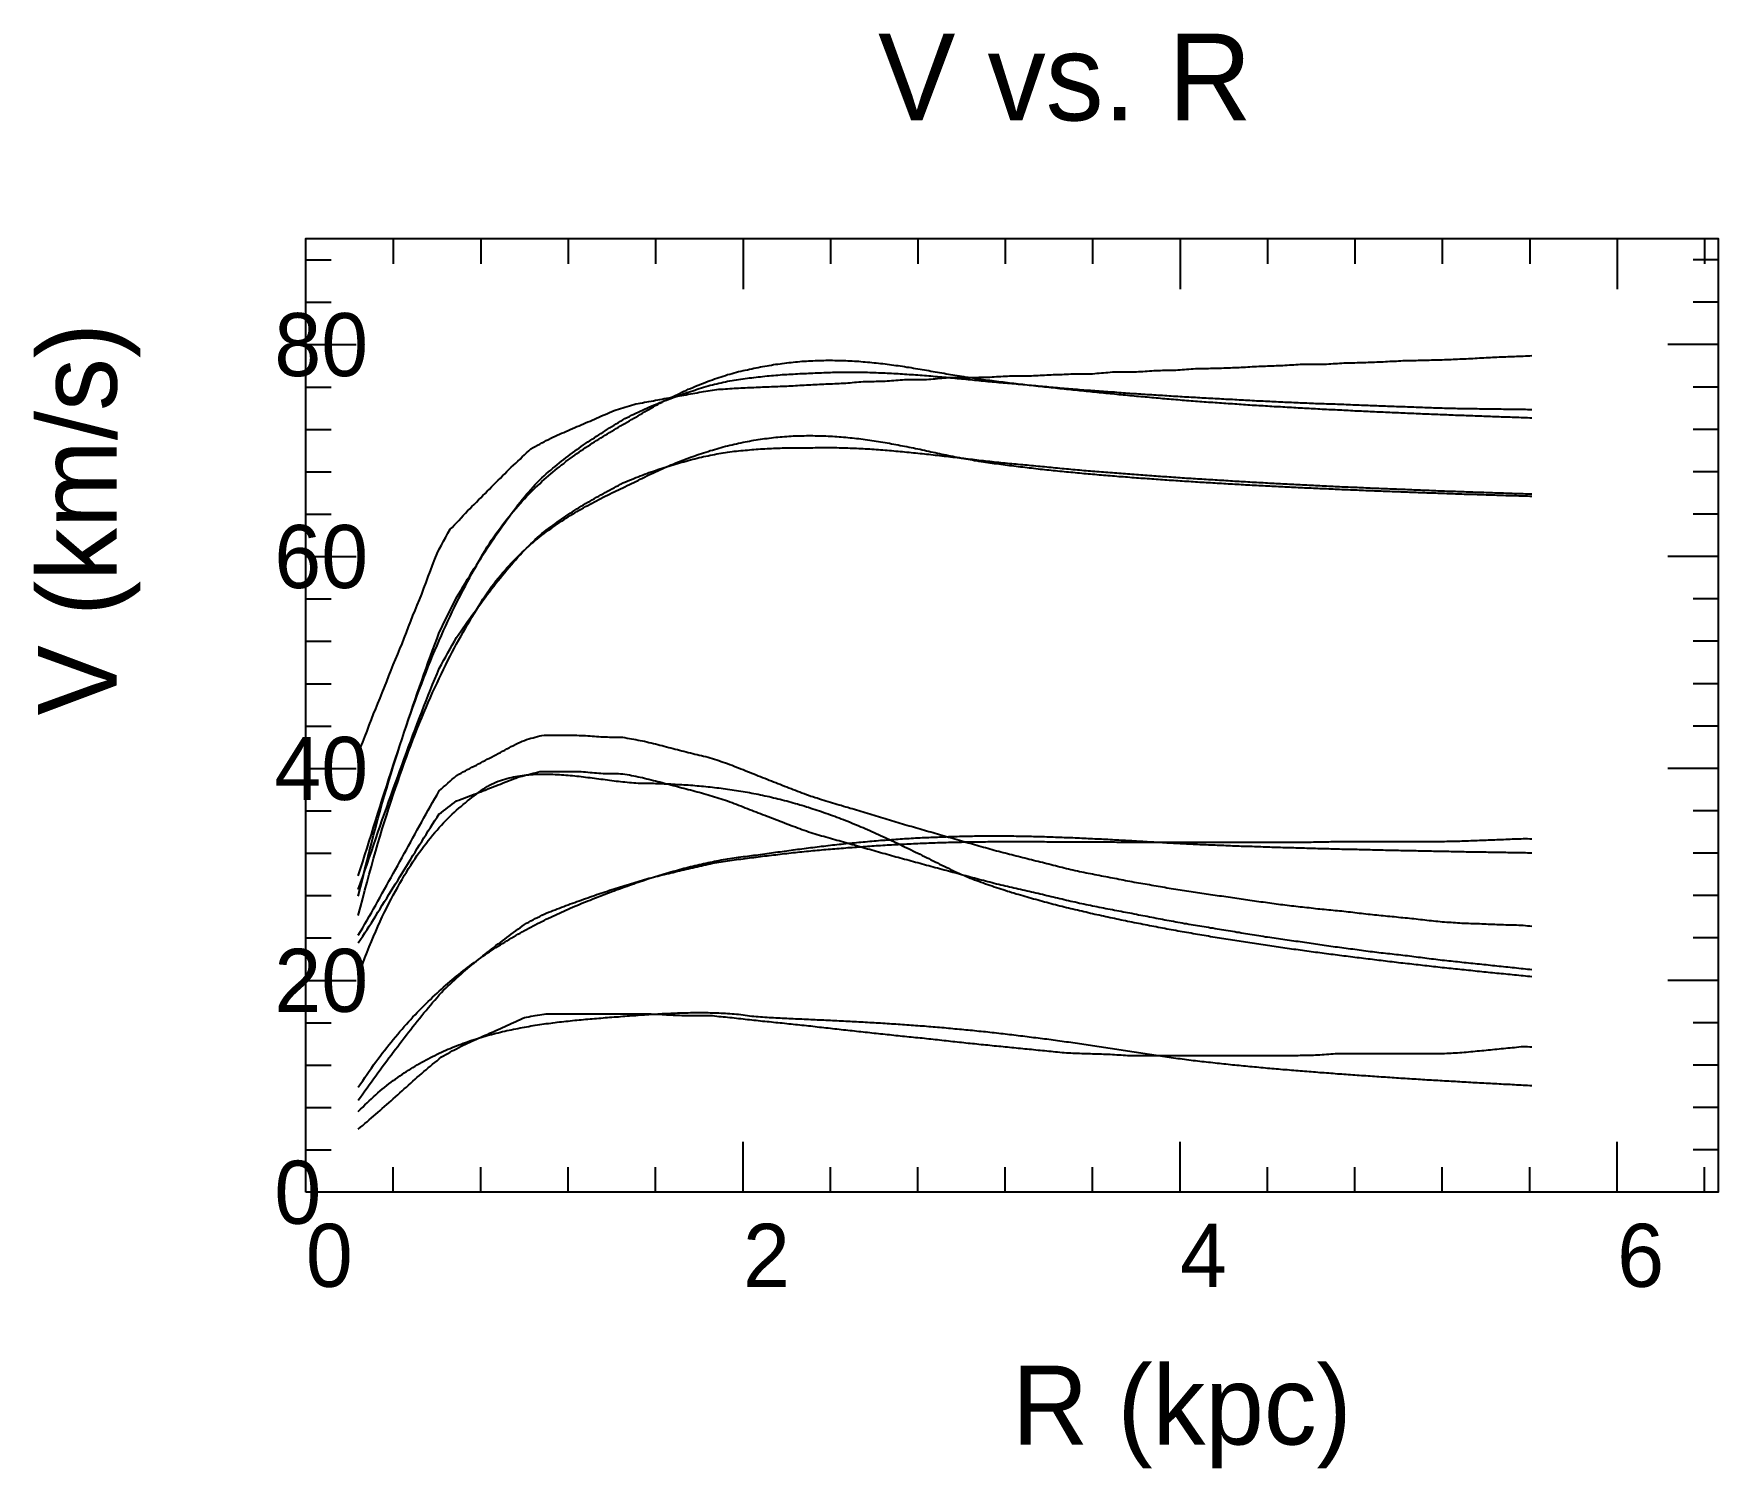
# Model space of a CAD drawing. Extents: x -35 to 179, y -35 to 147.
import ezdxf

# ---------------------------------------------------------------- set-up
doc = ezdxf.new("R2010")
doc.units = 0

msp = doc.modelspace()

# ---------------------------------------------------------------- texts
at = {"color": 0}
for s, height, p in [('V vs. R', 11, (72.6, 135.96)), ('80', 8, (-4, 103.52)), ('60', 8, (-4, 76.64)), ('40', 8, (-4, 49.76)), ('20', 8, (-4, 22.88)), ('0', 8, (-4, -4)), ('0', 8, (0, -12)), ('2', 8, (55.46, -12)), ('4', 8, (110.91, -12)), ('6', 8, (166.37, -12)), ('R (kpc)', 10, (89.6, -32))]:
    msp.add_text(s, height=height, dxfattribs=at).set_placement(p)
msp.add_text('V (km/s)', height=10, rotation=90, dxfattribs=at).set_placement((-24, 60.48))

# ---------------------------------------------------------------- linework, layer by layer
at = {"color": 0}
for p, q in [((11.09, 120.96), (11.09, 117.76)), ((22.18, 120.96), (22.18, 117.76)), ((33.27, 120.96), (33.27, 117.76)), ((44.36, 120.96), (44.36, 117.76)), ((55.46, 120.96), (55.46, 114.56)), ((66.55, 120.96), (66.55, 117.76)), ((77.64, 120.96), (77.64, 117.76)), ((88.73, 120.96), (88.73, 117.76)), ((99.82, 120.96), (99.82, 117.76)), ((110.91, 120.96), (110.91, 114.56)), ((122, 120.96), (122, 117.76)), ((133.09, 120.96), (133.09, 117.76)), ((144.18, 120.96), (144.18, 117.76)), ((155.28, 120.96), (155.28, 117.76)), ((166.37, 120.96), (166.37, 114.56)), ((177.46, 120.96), (177.46, 117.76)), ((0, 118.27), (3.2, 118.27)), ((179.2, 118.27), (176, 118.27)), ((0, 112.9), (3.2, 112.9)), ((179.2, 112.9), (176, 112.9)), ((0, 107.52), (6.4, 107.52)), ((179.2, 107.52), (172.8, 107.52)), ((0, 102.14), (3.2, 102.14)), ((179.2, 102.14), (176, 102.14)), ((0, 96.77), (3.2, 96.77)), ((179.2, 96.77), (176, 96.77)), ((0, 91.39), (3.2, 91.39)), ((179.2, 91.39), (176, 91.39)), ((0, 86.02), (3.2, 86.02)), ((179.2, 86.02), (176, 86.02)), ((0, 80.64), (6.4, 80.64)), ((179.2, 80.64), (172.8, 80.64)), ((0, 75.26), (3.2, 75.26)), ((179.2, 75.26), (176, 75.26)), ((0, 69.89), (3.2, 69.89)), ((179.2, 69.89), (176, 69.89)), ((0, 64.51), (3.2, 64.51)), ((179.2, 64.51), (176, 64.51)), ((0, 59.14), (3.2, 59.14)), ((179.2, 59.14), (176, 59.14)), ((0, 53.76), (6.4, 53.76)), ((179.2, 53.76), (172.8, 53.76)), ((0, 48.38), (3.2, 48.38)), ((179.2, 48.38), (176, 48.38)), ((0, 43.01), (3.2, 43.01)), ((179.2, 43.01), (176, 43.01)), ((0, 37.63), (3.2, 37.63)), ((179.2, 37.63), (176, 37.63)), ((0, 32.26), (3.2, 32.26)), ((179.2, 32.26), (176, 32.26)), ((0, 26.88), (6.4, 26.88)), ((179.2, 26.88), (172.8, 26.88)), ((0, 21.5), (3.2, 21.5)), ((179.2, 21.5), (176, 21.5)), ((0, 16.13), (3.2, 16.13)), ((179.2, 16.13), (176, 16.13)), ((0, 10.75), (3.2, 10.75)), ((179.2, 10.75), (176, 10.75)), ((0, 5.38), (3.2, 5.38)), ((55.46, 0), (55.46, 6.4)), ((110.91, 0), (110.91, 6.4)), ((166.37, 0), (166.37, 6.4)), ((179.2, 5.38), (176, 5.38)), ((11.09, 0), (11.09, 3.2)), ((22.18, 0), (22.18, 3.2)), ((33.27, 0), (33.27, 3.2)), ((44.36, 0), (44.36, 3.2)), ((66.55, 0), (66.55, 3.2)), ((77.64, 0), (77.64, 3.2)), ((88.73, 0), (88.73, 3.2)), ((99.82, 0), (99.82, 3.2)), ((122, 0), (122, 3.2)), ((133.09, 0), (133.09, 3.2)), ((144.18, 0), (144.18, 3.2)), ((155.28, 0), (155.28, 3.2)), ((177.46, 0), (177.46, 3.2))]:
    msp.add_line(p, q, dxfattribs=at)
msp.add_lwpolyline([(0, 0), (0, 120.96), (179.2, 120.96), (179.2, 0)], close=True, dxfattribs=at)
at = {"color": 6}
for points in [[(6.65, 55.75), (6.93, 56.42), (7.21, 57.09), (7.49, 57.76), (7.76, 58.5), (8.04, 59.23), (8.32, 59.95), (8.6, 60.68), (8.87, 61.33), (9.15, 62), (9.43, 62.67), (9.7, 63.34), (9.98, 64.05), (10.26, 64.77), (10.54, 65.49), (10.81, 66.21), (11.09, 66.9), (11.37, 67.57), (11.65, 68.24), (11.92, 68.91), (12.2, 69.58), (12.48, 70.3), (12.75, 71.02), (13.03, 71.74), (13.31, 72.46), (13.59, 73.14), (13.86, 73.81), (14.14, 74.48), (14.42, 75.16), (14.7, 75.87), (14.97, 76.61), (15.25, 77.35), (15.53, 78.09), (15.8, 78.83), (16.08, 79.56), (16.36, 80.3), (16.64, 81.04), (16.91, 81.56), (17.19, 82.07), (17.47, 82.58), (17.75, 83.09), (18.02, 83.6), (18.3, 84.11), (18.58, 84.34), (18.85, 84.64), (19.13, 84.93), (19.41, 85.23), (19.69, 85.53), (19.96, 85.83), (20.24, 86.12), (20.52, 86.42), (20.8, 86.71), (21.07, 86.98), (21.35, 87.26), (21.63, 87.54), (21.9, 87.82), (22.18, 88.09), (22.46, 88.37), (22.74, 88.65), (23.01, 88.93), (23.29, 89.2), (23.57, 89.48), (23.85, 89.76), (24.12, 90.04), (24.4, 90.31), (24.68, 90.59), (24.96, 90.87), (25.23, 91.15), (25.51, 91.42), (25.79, 91.7), (26.06, 91.97), (26.34, 92.23), (26.62, 92.49), (26.9, 92.75), (27.17, 93.01), (27.45, 93.27), (27.73, 93.53), (28.01, 93.79), (28.28, 94.05), (28.56, 94.31), (28.84, 94.45), (29.11, 94.6), (29.39, 94.75), (29.67, 94.9), (29.95, 95.05), (30.22, 95.2), (30.5, 95.34), (30.78, 95.49), (31.06, 95.64), (31.33, 95.78), (31.61, 95.9), (31.89, 96.02), (32.16, 96.14), (32.44, 96.27), (32.72, 96.39), (33, 96.51), (33.27, 96.64), (33.55, 96.76), (33.83, 96.88), (34.11, 97), (34.38, 97.12), (34.66, 97.23), (34.94, 97.35), (35.21, 97.47), (35.49, 97.59), (35.77, 97.71), (36.05, 97.83), (36.32, 97.94), (36.6, 98.06), (36.88, 98.19), (37.16, 98.31), (37.43, 98.43), (37.71, 98.55), (37.99, 98.67), (38.26, 98.79), (38.54, 98.91), (38.82, 99.04), (39.1, 99.16), (39.37, 99.24), (39.65, 99.33), (39.93, 99.42), (40.21, 99.5), (40.48, 99.59), (40.76, 99.67), (41.04, 99.76), (41.31, 99.85), (41.59, 99.93), (41.87, 100), (42.15, 100.05), (42.42, 100.1), (42.7, 100.15), (42.98, 100.21), (43.26, 100.26), (43.53, 100.31), (43.81, 100.36), (44.09, 100.41), (44.36, 100.46), (44.64, 100.51), (44.92, 100.57), (45.2, 100.62), (45.47, 100.67), (45.75, 100.72), (46.03, 100.77), (46.31, 100.82), (46.58, 100.87), (46.86, 100.92), (47.14, 100.97), (47.41, 101.02), (47.69, 101.07), (47.97, 101.12), (48.25, 101.17), (48.52, 101.22), (48.8, 101.27), (49.08, 101.32), (49.36, 101.37), (49.63, 101.42), (49.91, 101.47), (50.19, 101.51), (50.46, 101.56), (50.74, 101.6), (51.02, 101.65), (51.3, 101.69), (51.57, 101.74), (51.85, 101.78), (52.13, 101.83), (52.41, 101.87), (52.68, 101.88), (52.96, 101.89), (53.24, 101.91), (53.51, 101.93), (53.79, 101.94), (54.07, 101.96), (54.35, 101.98), (54.62, 102), (54.9, 102.01), (55.18, 102.03), (55.46, 102.04), (55.73, 102.05), (56.01, 102.06), (56.29, 102.08), (56.56, 102.09), (56.84, 102.1), (57.12, 102.11), (57.4, 102.13), (57.67, 102.14), (57.95, 102.15), (58.23, 102.16), (58.51, 102.17), (58.78, 102.18), (59.06, 102.19), (59.34, 102.2), (59.61, 102.21), (59.89, 102.22), (60.17, 102.23), (60.45, 102.25), (60.72, 102.26), (61, 102.27), (61.28, 102.29), (61.56, 102.3), (61.83, 102.31), (62.11, 102.33), (62.39, 102.34), (62.66, 102.36), (62.94, 102.37), (63.22, 102.38), (63.5, 102.4), (63.77, 102.41), (64.05, 102.43), (64.33, 102.44), (64.61, 102.46), (64.88, 102.47), (65.16, 102.49), (65.44, 102.5), (65.71, 102.52), (65.99, 102.53), (66.27, 102.54), (66.55, 102.55), (66.82, 102.56), (67.1, 102.57), (67.38, 102.58), (67.66, 102.6), (67.93, 102.61), (68.21, 102.62), (68.49, 102.65), (68.77, 102.67), (69.04, 102.69), (69.32, 102.71), (69.6, 102.74), (69.87, 102.76), (70.15, 102.78), (70.43, 102.81), (70.71, 102.83), (70.98, 102.84), (71.26, 102.84), (71.54, 102.85), (71.82, 102.86), (72.09, 102.86), (72.37, 102.87), (72.65, 102.87), (72.92, 102.88), (73.2, 102.88), (73.48, 102.89), (73.76, 102.91), (74.03, 102.94), (74.31, 102.96), (74.59, 102.98), (74.87, 103), (75.14, 103.02), (75.42, 103.04), (75.7, 103.06), (75.97, 103.08), (76.25, 103.09), (76.53, 103.09), (76.81, 103.09), (77.08, 103.09), (77.36, 103.09), (77.64, 103.09), (77.92, 103.09), (78.19, 103.09), (78.47, 103.09), (78.75, 103.1), (79.02, 103.13), (79.3, 103.15), (79.58, 103.17), (79.86, 103.2), (80.13, 103.22), (80.41, 103.25), (80.69, 103.27), (80.97, 103.29), (81.24, 103.32), (81.52, 103.33), (81.8, 103.33), (82.07, 103.33), (82.35, 103.33), (82.63, 103.33), (82.91, 103.33), (83.18, 103.33), (83.46, 103.33), (83.74, 103.33), (84.02, 103.34), (84.29, 103.34), (84.57, 103.35), (84.85, 103.36), (85.12, 103.36), (85.4, 103.37), (85.68, 103.38), (85.96, 103.39), (86.23, 103.39), (86.51, 103.4), (86.79, 103.41), (87.07, 103.43), (87.34, 103.44), (87.62, 103.46), (87.9, 103.47), (88.17, 103.49), (88.45, 103.5), (88.73, 103.52), (89.01, 103.53), (89.28, 103.55), (89.56, 103.55), (89.84, 103.55), (90.12, 103.55), (90.39, 103.56), (90.67, 103.56), (90.95, 103.56), (91.22, 103.57), (91.5, 103.57), (91.78, 103.57), (92.06, 103.58), (92.33, 103.6), (92.61, 103.61), (92.89, 103.62), (93.17, 103.63), (93.44, 103.65), (93.72, 103.66), (94, 103.67), (94.27, 103.69), (94.55, 103.7), (94.83, 103.71), (95.11, 103.72), (95.38, 103.73), (95.66, 103.74), (95.94, 103.75), (96.22, 103.77), (96.49, 103.78), (96.77, 103.79), (97.05, 103.8), (97.32, 103.81), (97.6, 103.81), (97.88, 103.81), (98.16, 103.81), (98.43, 103.82), (98.71, 103.82), (98.99, 103.82), (99.27, 103.82), (99.54, 103.82), (99.82, 103.83), (100.1, 103.85), (100.37, 103.88), (100.65, 103.9), (100.93, 103.93), (101.21, 103.95), (101.48, 103.97), (101.76, 104), (102.04, 104.02), (102.32, 104.05), (102.59, 104.06), (102.87, 104.06), (103.15, 104.06), (103.42, 104.06), (103.7, 104.06), (103.98, 104.06), (104.26, 104.06), (104.53, 104.06), (104.81, 104.06), (105.09, 104.06), (105.37, 104.08), (105.64, 104.09), (105.92, 104.11), (106.2, 104.13), (106.47, 104.15), (106.75, 104.17), (107.03, 104.19), (107.31, 104.2), (107.58, 104.22), (107.86, 104.23), (108.14, 104.24), (108.42, 104.25), (108.69, 104.26), (108.97, 104.26), (109.25, 104.27), (109.52, 104.28), (109.8, 104.28), (110.08, 104.29), (110.36, 104.3), (110.63, 104.32), (110.91, 104.34), (111.19, 104.36), (111.47, 104.38), (111.74, 104.39), (112.02, 104.41), (112.3, 104.43), (112.58, 104.45), (112.85, 104.47), (113.13, 104.48), (113.41, 104.49), (113.68, 104.5), (113.96, 104.5), (114.24, 104.51), (114.52, 104.51), (114.79, 104.52), (115.07, 104.53), (115.35, 104.53), (115.63, 104.54), (115.9, 104.55), (116.18, 104.55), (116.46, 104.56), (116.73, 104.57), (117.01, 104.58), (117.29, 104.59), (117.57, 104.6), (117.84, 104.61), (118.12, 104.62), (118.4, 104.63), (118.68, 104.65), (118.95, 104.66), (119.23, 104.68), (119.51, 104.7), (119.78, 104.71), (120.06, 104.73), (120.34, 104.74), (120.62, 104.76), (120.89, 104.78), (121.17, 104.79), (121.45, 104.79), (121.73, 104.8), (122, 104.81), (122.28, 104.82), (122.56, 104.83), (122.83, 104.84), (123.11, 104.85), (123.39, 104.86), (123.67, 104.87), (123.94, 104.89), (124.22, 104.9), (124.5, 104.92), (124.78, 104.94), (125.05, 104.95), (125.33, 104.97), (125.61, 104.98), (125.88, 105), (126.16, 105.02), (126.44, 105.02), (126.72, 105.02), (126.99, 105.02), (127.27, 105.02), (127.55, 105.02), (127.83, 105.02), (128.1, 105.02), (128.38, 105.02), (128.66, 105.02), (128.93, 105.02), (129.21, 105.04), (129.49, 105.06), (129.77, 105.08), (130.04, 105.09), (130.32, 105.11), (130.6, 105.13), (130.88, 105.14), (131.15, 105.16), (131.43, 105.18), (131.71, 105.19), (131.98, 105.2), (132.26, 105.2), (132.54, 105.21), (132.82, 105.22), (133.09, 105.23), (133.37, 105.24), (133.65, 105.24), (133.93, 105.25), (134.2, 105.26), (134.48, 105.27), (134.76, 105.28), (135.03, 105.29), (135.31, 105.3), (135.59, 105.31), (135.87, 105.32), (136.14, 105.33), (136.42, 105.34), (136.7, 105.35), (136.98, 105.37), (137.25, 105.38), (137.53, 105.4), (137.81, 105.41), (138.08, 105.43), (138.36, 105.44), (138.64, 105.46), (138.92, 105.47), (139.19, 105.49), (139.47, 105.5), (139.75, 105.5), (140.03, 105.51), (140.3, 105.51), (140.58, 105.52), (140.86, 105.52), (141.13, 105.53), (141.41, 105.53), (141.69, 105.54), (141.97, 105.54), (142.24, 105.55), (142.52, 105.56), (142.8, 105.57), (143.08, 105.58), (143.35, 105.59), (143.63, 105.59), (143.91, 105.6), (144.18, 105.61), (144.46, 105.62), (144.74, 105.63), (145.02, 105.64), (145.29, 105.65), (145.57, 105.67), (145.85, 105.68), (146.13, 105.69), (146.4, 105.7), (146.68, 105.71), (146.96, 105.72), (147.23, 105.73), (147.51, 105.75), (147.79, 105.77), (148.07, 105.78), (148.34, 105.8), (148.62, 105.81), (148.9, 105.83), (149.18, 105.85), (149.45, 105.86), (149.73, 105.88), (150.01, 105.89), (150.28, 105.9), (150.56, 105.92), (150.84, 105.93), (151.12, 105.94), (151.39, 105.95), (151.67, 105.96), (151.95, 105.97), (152.23, 105.99), (152.5, 106), (152.78, 106.01), (153.06, 106.02), (153.33, 106.03), (153.61, 106.04), (153.89, 106.05), (154.17, 106.06), (154.44, 106.07), (154.72, 106.08), (155, 106.09), (155.28, 106.1), (155.55, 106.12)], [(6.65, 8), (6.93, 8.24), (7.21, 8.48), (7.49, 8.71), (7.76, 8.95), (8.04, 9.19), (8.32, 9.42), (8.6, 9.66), (8.87, 9.89), (9.15, 10.13), (9.43, 10.37), (9.7, 10.62), (9.98, 10.87), (10.26, 11.11), (10.54, 11.36), (10.81, 11.61), (11.09, 11.86), (11.37, 12.1), (11.65, 12.35), (11.92, 12.6), (12.2, 12.85), (12.48, 13.1), (12.75, 13.34), (13.03, 13.59), (13.31, 13.84), (13.59, 14.09), (13.86, 14.33), (14.14, 14.58), (14.42, 14.83), (14.7, 15.08), (14.97, 15.3), (15.25, 15.54), (15.53, 15.77), (15.8, 16), (16.08, 16.23), (16.36, 16.46), (16.64, 16.69), (16.91, 16.93), (17.19, 17.16), (17.47, 17.32), (17.75, 17.47), (18.02, 17.62), (18.3, 17.77), (18.58, 17.92), (18.85, 18.06), (19.13, 18.21), (19.41, 18.36), (19.69, 18.51), (19.96, 18.66), (20.24, 18.78), (20.52, 18.9), (20.8, 19.03), (21.07, 19.16), (21.35, 19.28), (21.63, 19.41), (21.9, 19.53), (22.18, 19.66), (22.46, 19.79), (22.74, 19.91), (23.01, 20.03), (23.29, 20.16), (23.57, 20.28), (23.85, 20.41), (24.12, 20.53), (24.4, 20.65), (24.68, 20.78), (24.96, 20.9), (25.23, 21.03), (25.51, 21.15), (25.79, 21.28), (26.06, 21.4), (26.34, 21.53), (26.62, 21.65), (26.9, 21.78), (27.17, 21.9), (27.45, 22.03), (27.73, 22.15), (28.01, 22.22), (28.28, 22.27), (28.56, 22.32), (28.84, 22.36), (29.11, 22.41), (29.39, 22.46), (29.67, 22.5), (29.95, 22.55), (30.22, 22.6), (30.5, 22.65), (30.78, 22.64), (31.06, 22.64), (31.33, 22.64), (31.61, 22.64), (31.89, 22.64), (32.16, 22.64), (32.44, 22.64), (32.72, 22.64), (33, 22.64), (33.27, 22.64), (33.55, 22.64), (33.83, 22.64), (34.11, 22.64), (34.38, 22.64), (34.66, 22.64), (34.94, 22.64), (35.21, 22.64), (35.49, 22.64), (35.77, 22.64), (36.05, 22.64), (36.32, 22.64), (36.6, 22.64), (36.88, 22.64), (37.16, 22.64), (37.43, 22.64), (37.71, 22.64), (37.99, 22.64), (38.26, 22.64), (38.54, 22.64), (38.82, 22.64), (39.1, 22.64), (39.37, 22.64), (39.65, 22.64), (39.93, 22.64), (40.21, 22.64), (40.48, 22.64), (40.76, 22.64), (41.04, 22.64), (41.31, 22.64), (41.59, 22.64), (41.87, 22.64), (42.15, 22.64), (42.42, 22.64), (42.7, 22.64), (42.98, 22.64), (43.26, 22.64), (43.53, 22.64), (43.81, 22.63), (44.09, 22.61), (44.36, 22.6), (44.64, 22.58), (44.92, 22.57), (45.2, 22.55), (45.47, 22.54), (45.75, 22.52), (46.03, 22.51), (46.31, 22.49), (46.58, 22.48), (46.86, 22.47), (47.14, 22.46), (47.41, 22.45), (47.69, 22.44), (47.97, 22.43), (48.25, 22.42), (48.52, 22.41), (48.8, 22.4), (49.08, 22.4), (49.36, 22.4), (49.63, 22.4), (49.91, 22.4), (50.19, 22.4), (50.46, 22.4), (50.74, 22.4), (51.02, 22.4), (51.3, 22.4), (51.57, 22.4), (51.85, 22.37), (52.13, 22.34), (52.41, 22.31), (52.68, 22.29), (52.96, 22.26), (53.24, 22.23), (53.51, 22.2), (53.79, 22.18), (54.07, 22.15), (54.35, 22.12), (54.62, 22.09), (54.9, 22.06), (55.18, 22.03), (55.46, 21.99), (55.73, 21.96), (56.01, 21.93), (56.29, 21.9), (56.56, 21.87), (56.84, 21.84), (57.12, 21.81), (57.4, 21.78), (57.67, 21.75), (57.95, 21.72), (58.23, 21.7), (58.51, 21.67), (58.78, 21.64), (59.06, 21.61), (59.34, 21.58), (59.61, 21.55), (59.89, 21.52), (60.17, 21.5), (60.45, 21.47), (60.72, 21.44), (61, 21.41), (61.28, 21.38), (61.56, 21.35), (61.83, 21.32), (62.11, 21.29), (62.39, 21.27), (62.66, 21.24), (62.94, 21.21), (63.22, 21.18), (63.5, 21.15), (63.77, 21.12), (64.05, 21.09), (64.33, 21.06), (64.61, 21.03), (64.88, 21), (65.16, 20.96), (65.44, 20.93), (65.71, 20.9), (65.99, 20.87), (66.27, 20.84), (66.55, 20.8), (66.82, 20.77), (67.1, 20.74), (67.38, 20.71), (67.66, 20.68), (67.93, 20.65), (68.21, 20.62), (68.49, 20.59), (68.77, 20.56), (69.04, 20.53), (69.32, 20.5), (69.6, 20.47), (69.87, 20.44), (70.15, 20.41), (70.43, 20.38), (70.71, 20.35), (70.98, 20.32), (71.26, 20.29), (71.54, 20.26), (71.82, 20.23), (72.09, 20.2), (72.37, 20.17), (72.65, 20.14), (72.92, 20.11), (73.2, 20.08), (73.48, 20.05), (73.76, 20.02), (74.03, 19.99), (74.31, 19.96), (74.59, 19.93), (74.87, 19.9), (75.14, 19.87), (75.42, 19.84), (75.7, 19.81), (75.97, 19.79), (76.25, 19.76), (76.53, 19.73), (76.81, 19.7), (77.08, 19.68), (77.36, 19.65), (77.64, 19.62), (77.92, 19.59), (78.19, 19.57), (78.47, 19.54), (78.75, 19.51), (79.02, 19.48), (79.3, 19.45), (79.58, 19.42), (79.86, 19.39), (80.13, 19.36), (80.41, 19.33), (80.69, 19.3), (80.97, 19.27), (81.24, 19.23), (81.52, 19.2), (81.8, 19.17), (82.07, 19.14), (82.35, 19.11), (82.63, 19.08), (82.91, 19.05), (83.18, 19.02), (83.46, 18.99), (83.74, 18.96), (84.02, 18.93), (84.29, 18.9), (84.57, 18.87), (84.85, 18.85), (85.12, 18.82), (85.4, 18.79), (85.68, 18.76), (85.96, 18.73), (86.23, 18.7), (86.51, 18.68), (86.79, 18.65), (87.07, 18.62), (87.34, 18.59), (87.62, 18.57), (87.9, 18.54), (88.17, 18.51), (88.45, 18.48), (88.73, 18.46), (89.01, 18.43), (89.28, 18.4), (89.56, 18.37), (89.84, 18.35), (90.12, 18.32), (90.39, 18.29), (90.67, 18.26), (90.95, 18.24), (91.22, 18.21), (91.5, 18.18), (91.78, 18.15), (92.06, 18.13), (92.33, 18.1), (92.61, 18.07), (92.89, 18.04), (93.17, 18.02), (93.44, 17.99), (93.72, 17.96), (94, 17.93), (94.27, 17.91), (94.55, 17.88), (94.83, 17.85), (95.11, 17.82), (95.38, 17.8), (95.66, 17.77), (95.94, 17.74), (96.22, 17.71), (96.49, 17.68), (96.77, 17.68), (97.05, 17.67), (97.32, 17.66), (97.6, 17.65), (97.88, 17.64), (98.16, 17.63), (98.43, 17.62), (98.71, 17.61), (98.99, 17.6), (99.27, 17.59), (99.54, 17.58), (99.82, 17.57), (100.1, 17.56), (100.37, 17.56), (100.65, 17.55), (100.93, 17.54), (101.21, 17.53), (101.48, 17.52), (101.76, 17.51), (102.04, 17.5), (102.32, 17.48), (102.59, 17.46), (102.87, 17.44), (103.15, 17.43), (103.42, 17.41), (103.7, 17.39), (103.98, 17.38), (104.26, 17.36), (104.53, 17.35), (104.81, 17.35), (105.09, 17.35), (105.37, 17.35), (105.64, 17.35), (105.92, 17.35), (106.2, 17.35), (106.47, 17.35), (106.75, 17.35), (107.03, 17.35), (107.31, 17.35), (107.58, 17.35), (107.86, 17.35), (108.14, 17.35), (108.42, 17.35), (108.69, 17.35), (108.97, 17.35), (109.25, 17.35), (109.52, 17.35), (109.8, 17.35), (110.08, 17.35), (110.36, 17.35), (110.63, 17.35), (110.91, 17.35), (111.19, 17.35), (111.47, 17.35), (111.74, 17.35), (112.02, 17.35), (112.3, 17.35), (112.58, 17.35), (112.85, 17.35), (113.13, 17.35), (113.41, 17.35), (113.68, 17.35), (113.96, 17.35), (114.24, 17.35), (114.52, 17.35), (114.79, 17.35), (115.07, 17.35), (115.35, 17.35), (115.63, 17.35), (115.9, 17.35), (116.18, 17.35), (116.46, 17.35), (116.73, 17.35), (117.01, 17.35), (117.29, 17.35), (117.57, 17.35), (117.84, 17.35), (118.12, 17.35), (118.4, 17.35), (118.68, 17.35), (118.95, 17.35), (119.23, 17.35), (119.51, 17.35), (119.78, 17.35), (120.06, 17.35), (120.34, 17.35), (120.62, 17.35), (120.89, 17.35), (121.17, 17.35), (121.45, 17.35), (121.73, 17.35), (122, 17.35), (122.28, 17.35), (122.56, 17.35), (122.83, 17.35), (123.11, 17.35), (123.39, 17.35), (123.67, 17.35), (123.94, 17.35), (124.22, 17.35), (124.5, 17.35), (124.78, 17.35), (125.05, 17.35), (125.33, 17.35), (125.61, 17.36), (125.88, 17.36), (126.16, 17.37), (126.44, 17.37), (126.72, 17.38), (126.99, 17.38), (127.27, 17.39), (127.55, 17.4), (127.83, 17.4), (128.1, 17.41), (128.38, 17.43), (128.66, 17.45), (128.93, 17.47), (129.21, 17.49), (129.49, 17.5), (129.77, 17.52), (130.04, 17.54), (130.32, 17.56), (130.6, 17.58), (130.88, 17.6), (131.15, 17.59), (131.43, 17.59), (131.71, 17.59), (131.98, 17.59), (132.26, 17.59), (132.54, 17.59), (132.82, 17.59), (133.09, 17.59), (133.37, 17.59), (133.65, 17.59), (133.93, 17.59), (134.2, 17.59), (134.48, 17.59), (134.76, 17.59), (135.03, 17.59), (135.31, 17.59), (135.59, 17.59), (135.87, 17.59), (136.14, 17.59), (136.42, 17.59), (136.7, 17.59), (136.98, 17.59), (137.25, 17.59), (137.53, 17.59), (137.81, 17.59), (138.08, 17.59), (138.36, 17.59), (138.64, 17.59), (138.92, 17.59), (139.19, 17.59), (139.47, 17.59), (139.75, 17.59), (140.03, 17.59), (140.3, 17.59), (140.58, 17.59), (140.86, 17.59), (141.13, 17.59), (141.41, 17.59), (141.69, 17.59), (141.97, 17.59), (142.24, 17.59), (142.52, 17.59), (142.8, 17.59), (143.08, 17.59), (143.35, 17.59), (143.63, 17.59), (143.91, 17.59), (144.18, 17.61), (144.46, 17.62), (144.74, 17.63), (145.02, 17.65), (145.29, 17.66), (145.57, 17.67), (145.85, 17.69), (146.13, 17.7), (146.4, 17.72), (146.68, 17.73), (146.96, 17.76), (147.23, 17.79), (147.51, 17.81), (147.79, 17.84), (148.07, 17.87), (148.34, 17.89), (148.62, 17.92), (148.9, 17.94), (149.18, 17.97), (149.45, 18), (149.73, 18.03), (150.01, 18.05), (150.28, 18.08), (150.56, 18.11), (150.84, 18.14), (151.12, 18.16), (151.39, 18.19), (151.67, 18.22), (151.95, 18.25), (152.23, 18.27), (152.5, 18.3), (152.78, 18.33), (153.06, 18.36), (153.33, 18.38), (153.61, 18.41), (153.89, 18.44), (154.17, 18.47), (154.44, 18.49), (154.72, 18.49), (155, 18.48), (155.28, 18.46), (155.55, 18.45)]]:
    msp.add_lwpolyline(points, dxfattribs=at)
at = {"color": 3}
for points in [[(6.65, 37.54), (6.93, 38.7), (7.21, 39.85), (7.49, 40.98), (7.76, 42.09), (8.04, 43.18), (8.32, 44.25), (8.6, 45.3), (8.87, 46.33), (9.15, 47.35), (9.43, 48.35), (9.7, 49.34), (9.98, 50.31), (10.26, 51.26), (10.54, 52.2), (10.81, 53.12), (11.09, 54.02), (11.37, 54.91), (11.65, 55.79), (11.92, 56.65), (12.2, 57.5), (12.48, 58.34), (12.75, 59.16), (13.03, 59.97), (13.31, 60.76), (13.59, 61.54), (13.86, 62.31), (14.14, 63.07), (14.42, 63.81), (14.7, 64.55), (14.97, 65.27), (15.25, 65.98), (15.53, 66.67), (15.8, 67.36), (16.08, 68.03), (16.36, 68.7), (16.64, 69.35), (16.91, 69.99), (17.19, 70.62), (17.47, 71.24), (17.75, 71.86), (18.02, 72.46), (18.3, 73.05), (18.58, 73.63), (18.85, 74.21), (19.13, 74.77), (19.41, 75.32), (19.69, 75.87), (19.96, 76.41), (20.24, 76.94), (20.52, 77.46), (20.8, 77.98), (21.07, 78.48), (21.35, 78.98), (21.63, 79.48), (21.9, 79.97), (22.18, 80.47), (22.46, 80.95), (22.74, 81.42), (23.01, 81.87), (23.29, 82.3), (23.57, 82.72), (23.85, 83.13), (24.12, 83.53), (24.4, 83.92), (24.68, 84.3), (24.96, 84.67), (25.23, 85.03), (25.51, 85.38), (25.79, 85.73), (26.06, 86.07), (26.34, 86.4), (26.62, 86.72), (26.9, 87.04), (27.17, 87.35), (27.45, 87.65), (27.73, 87.95), (28.01, 88.24), (28.28, 88.53), (28.56, 88.81), (28.84, 89.09), (29.11, 89.36), (29.39, 89.62), (29.67, 89.88), (29.95, 90.14), (30.22, 90.39), (30.5, 90.64), (30.78, 90.88), (31.06, 91.12), (31.33, 91.35), (31.61, 91.58), (31.89, 91.81), (32.16, 92.03), (32.44, 92.25), (32.72, 92.46), (33, 92.68), (33.27, 92.89), (33.55, 93.09), (33.83, 93.29), (34.11, 93.49), (34.38, 93.69), (34.66, 93.89), (34.94, 94.08), (35.21, 94.27), (35.49, 94.46), (35.77, 94.64), (36.05, 94.82), (36.32, 95), (36.6, 95.18), (36.88, 95.36), (37.16, 95.53), (37.43, 95.71), (37.71, 95.88), (37.99, 96.05), (38.26, 96.22), (38.54, 96.39), (38.82, 96.55), (39.1, 96.72), (39.37, 96.88), (39.65, 97.04), (39.93, 97.21), (40.21, 97.37), (40.48, 97.53), (40.76, 97.69), (41.04, 97.85), (41.31, 98.01), (41.59, 98.17), (41.87, 98.33), (42.15, 98.49), (42.42, 98.65), (42.7, 98.82), (42.98, 98.99), (43.26, 99.15), (43.53, 99.31), (43.81, 99.47), (44.09, 99.63), (44.36, 99.78), (44.64, 99.93), (44.92, 100.08), (45.2, 100.23), (45.47, 100.37), (45.75, 100.52), (46.03, 100.66), (46.31, 100.8), (46.58, 100.94), (46.86, 101.07), (47.14, 101.21), (47.41, 101.34), (47.69, 101.47), (47.97, 101.6), (48.25, 101.72), (48.52, 101.85), (48.8, 101.97), (49.08, 102.09), (49.36, 102.21), (49.63, 102.32), (49.91, 102.43), (50.19, 102.55), (50.46, 102.65), (50.74, 102.76), (51.02, 102.87), (51.3, 102.97), (51.57, 103.07), (51.85, 103.17), (52.13, 103.26), (52.41, 103.36), (52.68, 103.45), (52.96, 103.53), (53.24, 103.62), (53.51, 103.71), (53.79, 103.79), (54.07, 103.87), (54.35, 103.94), (54.62, 104.02), (54.9, 104.09), (55.18, 104.15), (55.46, 104.22), (55.73, 104.28), (56.01, 104.34), (56.29, 104.4), (56.56, 104.46), (56.84, 104.52), (57.12, 104.58), (57.4, 104.63), (57.67, 104.69), (57.95, 104.74), (58.23, 104.79), (58.51, 104.84), (58.78, 104.89), (59.06, 104.93), (59.34, 104.98), (59.61, 105.02), (59.89, 105.06), (60.17, 105.1), (60.45, 105.14), (60.72, 105.17), (61, 105.21), (61.28, 105.24), (61.56, 105.27), (61.83, 105.3), (62.11, 105.33), (62.39, 105.35), (62.66, 105.37), (62.94, 105.4), (63.22, 105.42), (63.5, 105.43), (63.77, 105.45), (64.05, 105.47), (64.33, 105.48), (64.61, 105.49), (64.88, 105.5), (65.16, 105.51), (65.44, 105.52), (65.71, 105.52), (65.99, 105.53), (66.27, 105.53), (66.55, 105.53), (66.82, 105.53), (67.1, 105.52), (67.38, 105.52), (67.66, 105.51), (67.93, 105.51), (68.21, 105.5), (68.49, 105.49), (68.77, 105.48), (69.04, 105.46), (69.32, 105.45), (69.6, 105.43), (69.87, 105.41), (70.15, 105.4), (70.43, 105.38), (70.71, 105.35), (70.98, 105.33), (71.26, 105.31), (71.54, 105.28), (71.82, 105.26), (72.09, 105.23), (72.37, 105.2), (72.65, 105.17), (72.92, 105.14), (73.2, 105.11), (73.48, 105.07), (73.76, 105.04), (74.03, 105), (74.31, 104.97), (74.59, 104.93), (74.87, 104.89), (75.14, 104.85), (75.42, 104.81), (75.7, 104.77), (75.97, 104.73), (76.25, 104.68), (76.53, 104.64), (76.81, 104.6), (77.08, 104.55), (77.36, 104.51), (77.64, 104.46), (77.92, 104.41), (78.19, 104.37), (78.47, 104.32), (78.75, 104.27), (79.02, 104.22), (79.3, 104.17), (79.58, 104.13), (79.86, 104.08), (80.13, 104.03), (80.41, 103.98), (80.69, 103.93), (80.97, 103.88), (81.24, 103.83), (81.52, 103.78), (81.8, 103.73), (82.07, 103.69), (82.35, 103.64), (82.63, 103.59), (82.91, 103.55), (83.18, 103.5), (83.46, 103.46), (83.74, 103.41), (84.02, 103.37), (84.29, 103.33), (84.57, 103.29), (84.85, 103.25), (85.12, 103.21), (85.4, 103.18), (85.68, 103.14), (85.96, 103.1), (86.23, 103.06), (86.51, 103.03), (86.79, 102.99), (87.07, 102.96), (87.34, 102.92), (87.62, 102.89), (87.9, 102.85), (88.17, 102.82), (88.45, 102.78), (88.73, 102.75), (89.01, 102.72), (89.28, 102.68), (89.56, 102.65), (89.84, 102.62), (90.12, 102.58), (90.39, 102.55), (90.67, 102.52), (90.95, 102.49), (91.22, 102.46), (91.5, 102.43), (91.78, 102.39), (92.06, 102.36), (92.33, 102.33), (92.61, 102.3), (92.89, 102.27), (93.17, 102.24), (93.44, 102.21), (93.72, 102.18), (94, 102.15), (94.27, 102.12), (94.55, 102.09), (94.83, 102.06), (95.11, 102.03), (95.38, 102), (95.66, 101.97), (95.94, 101.94), (96.22, 101.91), (96.49, 101.88), (96.77, 101.85), (97.05, 101.83), (97.32, 101.8), (97.6, 101.77), (97.88, 101.74), (98.16, 101.71), (98.43, 101.68), (98.71, 101.65), (98.99, 101.63), (99.27, 101.6), (99.54, 101.57), (99.82, 101.54), (100.1, 101.51), (100.37, 101.49), (100.65, 101.46), (100.93, 101.43), (101.21, 101.4), (101.48, 101.38), (101.76, 101.35), (102.04, 101.32), (102.32, 101.3), (102.59, 101.27), (102.87, 101.24), (103.15, 101.21), (103.42, 101.19), (103.7, 101.16), (103.98, 101.14), (104.26, 101.11), (104.53, 101.08), (104.81, 101.06), (105.09, 101.03), (105.37, 101), (105.64, 100.98), (105.92, 100.95), (106.2, 100.93), (106.47, 100.9), (106.75, 100.88), (107.03, 100.85), (107.31, 100.83), (107.58, 100.8), (107.86, 100.78), (108.14, 100.75), (108.42, 100.73), (108.69, 100.7), (108.97, 100.68), (109.25, 100.66), (109.52, 100.63), (109.8, 100.61), (110.08, 100.58), (110.36, 100.56), (110.63, 100.54), (110.91, 100.52), (111.19, 100.49), (111.47, 100.47), (111.74, 100.45), (112.02, 100.43), (112.3, 100.41), (112.58, 100.38), (112.85, 100.36), (113.13, 100.34), (113.41, 100.32), (113.68, 100.3), (113.96, 100.28), (114.24, 100.26), (114.52, 100.24), (114.79, 100.22), (115.07, 100.2), (115.35, 100.18), (115.63, 100.16), (115.9, 100.14), (116.18, 100.12), (116.46, 100.1), (116.73, 100.08), (117.01, 100.06), (117.29, 100.04), (117.57, 100.03), (117.84, 100.01), (118.12, 99.99), (118.4, 99.97), (118.68, 99.95), (118.95, 99.93), (119.23, 99.92), (119.51, 99.9), (119.78, 99.88), (120.06, 99.86), (120.34, 99.85), (120.62, 99.83), (120.89, 99.81), (121.17, 99.79), (121.45, 99.78), (121.73, 99.76), (122, 99.74), (122.28, 99.73), (122.56, 99.71), (122.83, 99.69), (123.11, 99.68), (123.39, 99.66), (123.67, 99.65), (123.94, 99.63), (124.22, 99.61), (124.5, 99.6), (124.78, 99.58), (125.05, 99.57), (125.33, 99.55), (125.61, 99.53), (125.88, 99.52), (126.16, 99.5), (126.44, 99.49), (126.72, 99.47), (126.99, 99.46), (127.27, 99.44), (127.55, 99.43), (127.83, 99.41), (128.1, 99.4), (128.38, 99.38), (128.66, 99.37), (128.93, 99.35), (129.21, 99.34), (129.49, 99.33), (129.77, 99.31), (130.04, 99.3), (130.32, 99.28), (130.6, 99.27), (130.88, 99.25), (131.15, 99.24), (131.43, 99.23), (131.71, 99.21), (131.98, 99.2), (132.26, 99.19), (132.54, 99.17), (132.82, 99.16), (133.09, 99.14), (133.37, 99.13), (133.65, 99.12), (133.93, 99.1), (134.2, 99.09), (134.48, 99.08), (134.76, 99.07), (135.03, 99.05), (135.31, 99.04), (135.59, 99.03), (135.87, 99.01), (136.14, 99), (136.42, 98.99), (136.7, 98.98), (136.98, 98.96), (137.25, 98.95), (137.53, 98.94), (137.81, 98.93), (138.08, 98.91), (138.36, 98.9), (138.64, 98.89), (138.92, 98.88), (139.19, 98.87), (139.47, 98.85), (139.75, 98.84), (140.03, 98.83), (140.3, 98.82), (140.58, 98.81), (140.86, 98.79), (141.13, 98.78), (141.41, 98.77), (141.69, 98.76), (141.97, 98.75), (142.24, 98.74), (142.52, 98.73), (142.8, 98.71), (143.08, 98.7), (143.35, 98.69), (143.63, 98.68), (143.91, 98.67), (144.18, 98.66), (144.46, 98.65), (144.74, 98.64), (145.02, 98.63), (145.29, 98.61), (145.57, 98.6), (145.85, 98.59), (146.13, 98.58), (146.4, 98.57), (146.68, 98.56), (146.96, 98.55), (147.23, 98.54), (147.51, 98.53), (147.79, 98.52), (148.07, 98.51), (148.34, 98.5), (148.62, 98.49), (148.9, 98.48), (149.18, 98.47), (149.45, 98.46), (149.73, 98.45), (150.01, 98.44), (150.28, 98.43), (150.56, 98.42), (150.84, 98.41), (151.12, 98.4), (151.39, 98.39), (151.67, 98.38), (151.95, 98.37), (152.23, 98.36), (152.5, 98.35), (152.78, 98.34), (153.06, 98.33), (153.33, 98.32), (153.61, 98.31), (153.89, 98.3), (154.17, 98.29), (154.44, 98.28), (154.72, 98.27), (155, 98.26), (155.28, 98.25), (155.55, 98.24)], [(6.65, 35.1), (6.93, 36.18), (7.21, 37.25), (7.49, 38.3), (7.76, 39.33), (8.04, 40.35), (8.32, 41.34), (8.6, 42.32), (8.87, 43.29), (9.15, 44.23), (9.43, 45.16), (9.7, 46.08), (9.98, 46.98), (10.26, 47.86), (10.54, 48.73), (10.81, 49.59), (11.09, 50.43), (11.37, 51.25), (11.65, 52.07), (11.92, 52.87), (12.2, 53.65), (12.48, 54.42), (12.75, 55.18), (13.03, 55.93), (13.31, 56.67), (13.59, 57.39), (13.86, 58.1), (14.14, 58.8), (14.42, 59.49), (14.7, 60.16), (14.97, 60.83), (15.25, 61.48), (15.53, 62.12), (15.8, 62.75), (16.08, 63.38), (16.36, 63.99), (16.64, 64.59), (16.91, 65.18), (17.19, 65.76), (17.47, 66.33), (17.75, 66.89), (18.02, 67.44), (18.3, 67.99), (18.58, 68.52), (18.85, 69.04), (19.13, 69.56), (19.41, 70.07), (19.69, 70.57), (19.96, 71.06), (20.24, 71.55), (20.52, 72.02), (20.8, 72.49), (21.07, 72.96), (21.35, 73.42), (21.63, 73.87), (21.9, 74.32), (22.18, 74.77), (22.46, 75.22), (22.74, 75.65), (23.01, 76.05), (23.29, 76.44), (23.57, 76.82), (23.85, 77.19), (24.12, 77.55), (24.4, 77.89), (24.68, 78.23), (24.96, 78.56), (25.23, 78.88), (25.51, 79.2), (25.79, 79.5), (26.06, 79.8), (26.34, 80.09), (26.62, 80.38), (26.9, 80.65), (27.17, 80.93), (27.45, 81.19), (27.73, 81.45), (28.01, 81.7), (28.28, 81.95), (28.56, 82.2), (28.84, 82.43), (29.11, 82.67), (29.39, 82.89), (29.67, 83.12), (29.95, 83.34), (30.22, 83.55), (30.5, 83.76), (30.78, 83.97), (31.06, 84.17), (31.33, 84.37), (31.61, 84.56), (31.89, 84.75), (32.16, 84.94), (32.44, 85.13), (32.72, 85.31), (33, 85.49), (33.27, 85.66), (33.55, 85.83), (33.83, 86), (34.11, 86.17), (34.38, 86.34), (34.66, 86.5), (34.94, 86.66), (35.21, 86.82), (35.49, 86.97), (35.77, 87.12), (36.05, 87.27), (36.32, 87.42), (36.6, 87.57), (36.88, 87.72), (37.16, 87.86), (37.43, 88.01), (37.71, 88.15), (37.99, 88.29), (38.26, 88.43), (38.54, 88.56), (38.82, 88.7), (39.1, 88.84), (39.37, 88.97), (39.65, 89.1), (39.93, 89.24), (40.21, 89.37), (40.48, 89.5), (40.76, 89.64), (41.04, 89.77), (41.31, 89.9), (41.59, 90.03), (41.87, 90.17), (42.15, 90.3), (42.42, 90.44), (42.7, 90.57), (42.98, 90.72), (43.26, 90.86), (43.53, 91), (43.81, 91.13), (44.09, 91.26), (44.36, 91.39), (44.64, 91.51), (44.92, 91.64), (45.2, 91.76), (45.47, 91.89), (45.75, 92.01), (46.03, 92.13), (46.31, 92.25), (46.58, 92.36), (46.86, 92.48), (47.14, 92.59), (47.41, 92.7), (47.69, 92.81), (47.97, 92.92), (48.25, 93.02), (48.52, 93.13), (48.8, 93.23), (49.08, 93.33), (49.36, 93.43), (49.63, 93.53), (49.91, 93.62), (50.19, 93.71), (50.46, 93.81), (50.74, 93.89), (51.02, 93.98), (51.3, 94.07), (51.57, 94.15), (51.85, 94.23), (52.13, 94.31), (52.41, 94.39), (52.68, 94.47), (52.96, 94.54), (53.24, 94.62), (53.51, 94.69), (53.79, 94.76), (54.07, 94.82), (54.35, 94.89), (54.62, 94.95), (54.9, 95.01), (55.18, 95.07), (55.46, 95.13), (55.73, 95.18), (56.01, 95.24), (56.29, 95.29), (56.56, 95.34), (56.84, 95.39), (57.12, 95.43), (57.4, 95.48), (57.67, 95.52), (57.95, 95.56), (58.23, 95.6), (58.51, 95.63), (58.78, 95.67), (59.06, 95.7), (59.34, 95.73), (59.61, 95.76), (59.89, 95.79), (60.17, 95.81), (60.45, 95.84), (60.72, 95.86), (61, 95.88), (61.28, 95.9), (61.56, 95.91), (61.83, 95.93), (62.11, 95.94), (62.39, 95.95), (62.66, 95.96), (62.94, 95.97), (63.22, 95.97), (63.5, 95.98), (63.77, 95.98), (64.05, 95.98), (64.33, 95.98), (64.61, 95.97), (64.88, 95.97), (65.16, 95.96), (65.44, 95.96), (65.71, 95.95), (65.99, 95.94), (66.27, 95.92), (66.55, 95.91), (66.82, 95.89), (67.1, 95.88), (67.38, 95.86), (67.66, 95.84), (67.93, 95.81), (68.21, 95.79), (68.49, 95.77), (68.77, 95.74), (69.04, 95.71), (69.32, 95.68), (69.6, 95.65), (69.87, 95.62), (70.15, 95.59), (70.43, 95.55), (70.71, 95.52), (70.98, 95.48), (71.26, 95.44), (71.54, 95.4), (71.82, 95.36), (72.09, 95.32), (72.37, 95.28), (72.65, 95.24), (72.92, 95.19), (73.2, 95.15), (73.48, 95.1), (73.76, 95.05), (74.03, 95), (74.31, 94.95), (74.59, 94.9), (74.87, 94.85), (75.14, 94.8), (75.42, 94.74), (75.7, 94.69), (75.97, 94.63), (76.25, 94.58), (76.53, 94.52), (76.81, 94.47), (77.08, 94.41), (77.36, 94.35), (77.64, 94.29), (77.92, 94.24), (78.19, 94.18), (78.47, 94.12), (78.75, 94.06), (79.02, 94), (79.3, 93.94), (79.58, 93.88), (79.86, 93.82), (80.13, 93.76), (80.41, 93.7), (80.69, 93.64), (80.97, 93.58), (81.24, 93.52), (81.52, 93.46), (81.8, 93.41), (82.07, 93.35), (82.35, 93.29), (82.63, 93.24), (82.91, 93.18), (83.18, 93.13), (83.46, 93.08), (83.74, 93.03), (84.02, 92.98), (84.29, 92.93), (84.57, 92.89), (84.85, 92.84), (85.12, 92.8), (85.4, 92.75), (85.68, 92.71), (85.96, 92.67), (86.23, 92.62), (86.51, 92.58), (86.79, 92.54), (87.07, 92.5), (87.34, 92.46), (87.62, 92.42), (87.9, 92.39), (88.17, 92.35), (88.45, 92.31), (88.73, 92.28), (89.01, 92.24), (89.28, 92.2), (89.56, 92.17), (89.84, 92.13), (90.12, 92.1), (90.39, 92.06), (90.67, 92.03), (90.95, 92), (91.22, 91.96), (91.5, 91.93), (91.78, 91.9), (92.06, 91.87), (92.33, 91.84), (92.61, 91.81), (92.89, 91.77), (93.17, 91.74), (93.44, 91.71), (93.72, 91.68), (94, 91.65), (94.27, 91.62), (94.55, 91.6), (94.83, 91.57), (95.11, 91.54), (95.38, 91.51), (95.66, 91.48), (95.94, 91.45), (96.22, 91.43), (96.49, 91.4), (96.77, 91.37), (97.05, 91.35), (97.32, 91.32), (97.6, 91.29), (97.88, 91.27), (98.16, 91.24), (98.43, 91.22), (98.71, 91.19), (98.99, 91.17), (99.27, 91.14), (99.54, 91.12), (99.82, 91.09), (100.1, 91.07), (100.37, 91.04), (100.65, 91.02), (100.93, 91), (101.21, 90.97), (101.48, 90.95), (101.76, 90.93), (102.04, 90.9), (102.32, 90.88), (102.59, 90.86), (102.87, 90.84), (103.15, 90.81), (103.42, 90.79), (103.7, 90.77), (103.98, 90.75), (104.26, 90.73), (104.53, 90.7), (104.81, 90.68), (105.09, 90.66), (105.37, 90.64), (105.64, 90.62), (105.92, 90.6), (106.2, 90.58), (106.47, 90.56), (106.75, 90.54), (107.03, 90.52), (107.31, 90.5), (107.58, 90.48), (107.86, 90.46), (108.14, 90.44), (108.42, 90.42), (108.69, 90.4), (108.97, 90.38), (109.25, 90.36), (109.52, 90.34), (109.8, 90.33), (110.08, 90.31), (110.36, 90.29), (110.63, 90.27), (110.91, 90.25), (111.19, 90.23), (111.47, 90.22), (111.74, 90.2), (112.02, 90.18), (112.3, 90.16), (112.58, 90.14), (112.85, 90.13), (113.13, 90.11), (113.41, 90.09), (113.68, 90.08), (113.96, 90.06), (114.24, 90.04), (114.52, 90.02), (114.79, 90.01), (115.07, 89.99), (115.35, 89.97), (115.63, 89.96), (115.9, 89.94), (116.18, 89.93), (116.46, 89.91), (116.73, 89.89), (117.01, 89.88), (117.29, 89.86), (117.57, 89.85), (117.84, 89.83), (118.12, 89.82), (118.4, 89.8), (118.68, 89.78), (118.95, 89.77), (119.23, 89.75), (119.51, 89.74), (119.78, 89.72), (120.06, 89.71), (120.34, 89.69), (120.62, 89.68), (120.89, 89.66), (121.17, 89.65), (121.45, 89.64), (121.73, 89.62), (122, 89.61), (122.28, 89.59), (122.56, 89.58), (122.83, 89.56), (123.11, 89.55), (123.39, 89.54), (123.67, 89.52), (123.94, 89.51), (124.22, 89.49), (124.5, 89.48), (124.78, 89.47), (125.05, 89.45), (125.33, 89.44), (125.61, 89.43), (125.88, 89.41), (126.16, 89.4), (126.44, 89.39), (126.72, 89.37), (126.99, 89.36), (127.27, 89.35), (127.55, 89.34), (127.83, 89.32), (128.1, 89.31), (128.38, 89.3), (128.66, 89.28), (128.93, 89.27), (129.21, 89.26), (129.49, 89.25), (129.77, 89.23), (130.04, 89.22), (130.32, 89.21), (130.6, 89.2), (130.88, 89.19), (131.15, 89.17), (131.43, 89.16), (131.71, 89.15), (131.98, 89.14), (132.26, 89.13), (132.54, 89.11), (132.82, 89.1), (133.09, 89.09), (133.37, 89.08), (133.65, 89.07), (133.93, 89.06), (134.2, 89.05), (134.48, 89.03), (134.76, 89.02), (135.03, 89.01), (135.31, 89), (135.59, 88.99), (135.87, 88.98), (136.14, 88.97), (136.42, 88.96), (136.7, 88.94), (136.98, 88.93), (137.25, 88.92), (137.53, 88.91), (137.81, 88.9), (138.08, 88.89), (138.36, 88.88), (138.64, 88.87), (138.92, 88.86), (139.19, 88.85), (139.47, 88.84), (139.75, 88.83), (140.03, 88.82), (140.3, 88.81), (140.58, 88.8), (140.86, 88.79), (141.13, 88.78), (141.41, 88.77), (141.69, 88.76), (141.97, 88.75), (142.24, 88.74), (142.52, 88.73), (142.8, 88.72), (143.08, 88.71), (143.35, 88.7), (143.63, 88.69), (143.91, 88.68), (144.18, 88.67), (144.46, 88.66), (144.74, 88.65), (145.02, 88.64), (145.29, 88.63), (145.57, 88.62), (145.85, 88.61), (146.13, 88.6), (146.4, 88.59), (146.68, 88.58), (146.96, 88.57), (147.23, 88.56), (147.51, 88.55), (147.79, 88.54), (148.07, 88.54), (148.34, 88.53), (148.62, 88.52), (148.9, 88.51), (149.18, 88.5), (149.45, 88.49), (149.73, 88.48), (150.01, 88.47), (150.28, 88.46), (150.56, 88.45), (150.84, 88.45), (151.12, 88.44), (151.39, 88.43), (151.67, 88.42), (151.95, 88.41), (152.23, 88.4), (152.5, 88.39), (152.78, 88.39), (153.06, 88.38), (153.33, 88.37), (153.61, 88.36), (153.89, 88.35), (154.17, 88.34), (154.44, 88.34), (154.72, 88.33), (155, 88.32), (155.28, 88.31), (155.55, 88.3)], [(6.65, 13.31), (6.93, 13.74), (7.21, 14.15), (7.49, 14.56), (7.76, 14.97), (8.04, 15.37), (8.32, 15.76), (8.6, 16.15), (8.87, 16.53), (9.15, 16.9), (9.43, 17.27), (9.7, 17.64), (9.98, 18), (10.26, 18.35), (10.54, 18.7), (10.81, 19.04), (11.09, 19.38), (11.37, 19.72), (11.65, 20.05), (11.92, 20.37), (12.2, 20.69), (12.48, 21.01), (12.75, 21.32), (13.03, 21.63), (13.31, 21.93), (13.59, 22.23), (13.86, 22.52), (14.14, 22.81), (14.42, 23.1), (14.7, 23.38), (14.97, 23.66), (15.25, 23.94), (15.53, 24.21), (15.8, 24.47), (16.08, 24.74), (16.36, 25), (16.64, 25.26), (16.91, 25.51), (17.19, 25.76), (17.47, 26.01), (17.75, 26.25), (18.02, 26.49), (18.3, 26.73), (18.58, 26.96), (18.85, 27.19), (19.13, 27.42), (19.41, 27.64), (19.69, 27.86), (19.96, 28.08), (20.24, 28.3), (20.52, 28.51), (20.8, 28.72), (21.07, 28.93), (21.35, 29.13), (21.63, 29.33), (21.9, 29.53), (22.18, 29.73), (22.46, 29.93), (22.74, 30.12), (23.01, 30.31), (23.29, 30.49), (23.57, 30.68), (23.85, 30.86), (24.12, 31.04), (24.4, 31.22), (24.68, 31.39), (24.96, 31.57), (25.23, 31.74), (25.51, 31.91), (25.79, 32.07), (26.06, 32.24), (26.34, 32.4), (26.62, 32.56), (26.9, 32.72), (27.17, 32.88), (27.45, 33.03), (27.73, 33.19), (28.01, 33.34), (28.28, 33.49), (28.56, 33.64), (28.84, 33.78), (29.11, 33.93), (29.39, 34.07), (29.67, 34.21), (29.95, 34.35), (30.22, 34.49), (30.5, 34.62), (30.78, 34.76), (31.06, 34.89), (31.33, 35.02), (31.61, 35.16), (31.89, 35.28), (32.16, 35.41), (32.44, 35.54), (32.72, 35.66), (33, 35.79), (33.27, 35.91), (33.55, 36.03), (33.83, 36.15), (34.11, 36.27), (34.38, 36.39), (34.66, 36.51), (34.94, 36.62), (35.21, 36.74), (35.49, 36.85), (35.77, 36.96), (36.05, 37.07), (36.32, 37.18), (36.6, 37.29), (36.88, 37.4), (37.16, 37.51), (37.43, 37.62), (37.71, 37.72), (37.99, 37.83), (38.26, 37.93), (38.54, 38.04), (38.82, 38.14), (39.1, 38.24), (39.37, 38.34), (39.65, 38.44), (39.93, 38.54), (40.21, 38.64), (40.48, 38.74), (40.76, 38.84), (41.04, 38.94), (41.31, 39.04), (41.59, 39.14), (41.87, 39.23), (42.15, 39.33), (42.42, 39.42), (42.7, 39.51), (42.98, 39.6), (43.26, 39.7), (43.53, 39.79), (43.81, 39.87), (44.09, 39.96), (44.36, 40.05), (44.64, 40.14), (44.92, 40.22), (45.2, 40.31), (45.47, 40.39), (45.75, 40.47), (46.03, 40.55), (46.31, 40.63), (46.58, 40.71), (46.86, 40.79), (47.14, 40.86), (47.41, 40.94), (47.69, 41.01), (47.97, 41.09), (48.25, 41.16), (48.52, 41.23), (48.8, 41.3), (49.08, 41.37), (49.36, 41.44), (49.63, 41.5), (49.91, 41.57), (50.19, 41.63), (50.46, 41.7), (50.74, 41.76), (51.02, 41.82), (51.3, 41.88), (51.57, 41.93), (51.85, 41.99), (52.13, 42.05), (52.41, 42.1), (52.68, 42.15), (52.96, 42.2), (53.24, 42.25), (53.51, 42.3), (53.79, 42.34), (54.07, 42.39), (54.35, 42.43), (54.62, 42.47), (54.9, 42.51), (55.18, 42.54), (55.46, 42.57), (55.73, 42.6), (56.01, 42.63), (56.29, 42.66), (56.56, 42.7), (56.84, 42.74), (57.12, 42.77), (57.4, 42.81), (57.67, 42.85), (57.95, 42.89), (58.23, 42.93), (58.51, 42.97), (58.78, 43), (59.06, 43.04), (59.34, 43.08), (59.61, 43.12), (59.89, 43.16), (60.17, 43.2), (60.45, 43.24), (60.72, 43.28), (61, 43.31), (61.28, 43.35), (61.56, 43.39), (61.83, 43.43), (62.11, 43.46), (62.39, 43.5), (62.66, 43.54), (62.94, 43.57), (63.22, 43.61), (63.5, 43.65), (63.77, 43.68), (64.05, 43.72), (64.33, 43.75), (64.61, 43.79), (64.88, 43.82), (65.16, 43.85), (65.44, 43.89), (65.71, 43.92), (65.99, 43.95), (66.27, 43.99), (66.55, 44.02), (66.82, 44.05), (67.1, 44.08), (67.38, 44.11), (67.66, 44.14), (67.93, 44.17), (68.21, 44.2), (68.49, 44.23), (68.77, 44.26), (69.04, 44.29), (69.32, 44.32), (69.6, 44.34), (69.87, 44.37), (70.15, 44.4), (70.43, 44.42), (70.71, 44.45), (70.98, 44.47), (71.26, 44.5), (71.54, 44.52), (71.82, 44.55), (72.09, 44.57), (72.37, 44.59), (72.65, 44.62), (72.92, 44.64), (73.2, 44.66), (73.48, 44.68), (73.76, 44.7), (74.03, 44.72), (74.31, 44.74), (74.59, 44.76), (74.87, 44.78), (75.14, 44.8), (75.42, 44.82), (75.7, 44.84), (75.97, 44.86), (76.25, 44.87), (76.53, 44.89), (76.81, 44.9), (77.08, 44.92), (77.36, 44.94), (77.64, 44.95), (77.92, 44.97), (78.19, 44.98), (78.47, 44.99), (78.75, 45.01), (79.02, 45.02), (79.3, 45.03), (79.58, 45.04), (79.86, 45.05), (80.13, 45.06), (80.41, 45.07), (80.69, 45.08), (80.97, 45.09), (81.24, 45.1), (81.52, 45.11), (81.8, 45.12), (82.07, 45.13), (82.35, 45.14), (82.63, 45.14), (82.91, 45.15), (83.18, 45.16), (83.46, 45.16), (83.74, 45.17), (84.02, 45.17), (84.29, 45.18), (84.57, 45.18), (84.85, 45.19), (85.12, 45.19), (85.4, 45.19), (85.68, 45.19), (85.96, 45.2), (86.23, 45.2), (86.51, 45.2), (86.79, 45.2), (87.07, 45.2), (87.34, 45.2), (87.62, 45.2), (87.9, 45.2), (88.17, 45.2), (88.45, 45.2), (88.73, 45.2), (89.01, 45.2), (89.28, 45.19), (89.56, 45.19), (89.84, 45.19), (90.12, 45.18), (90.39, 45.18), (90.67, 45.18), (90.95, 45.17), (91.22, 45.17), (91.5, 45.16), (91.78, 45.16), (92.06, 45.15), (92.33, 45.14), (92.61, 45.14), (92.89, 45.13), (93.17, 45.12), (93.44, 45.12), (93.72, 45.11), (94, 45.1), (94.27, 45.09), (94.55, 45.08), (94.83, 45.07), (95.11, 45.06), (95.38, 45.05), (95.66, 45.04), (95.94, 45.03), (96.22, 45.02), (96.49, 45.01), (96.77, 45), (97.05, 44.99), (97.32, 44.98), (97.6, 44.97), (97.88, 44.96), (98.16, 44.94), (98.43, 44.93), (98.71, 44.92), (98.99, 44.91), (99.27, 44.89), (99.54, 44.88), (99.82, 44.87), (100.1, 44.85), (100.37, 44.84), (100.65, 44.83), (100.93, 44.81), (101.21, 44.8), (101.48, 44.78), (101.76, 44.77), (102.04, 44.75), (102.32, 44.74), (102.59, 44.72), (102.87, 44.71), (103.15, 44.69), (103.42, 44.68), (103.7, 44.66), (103.98, 44.64), (104.26, 44.63), (104.53, 44.61), (104.81, 44.6), (105.09, 44.58), (105.37, 44.57), (105.64, 44.55), (105.92, 44.53), (106.2, 44.52), (106.47, 44.5), (106.75, 44.48), (107.03, 44.47), (107.31, 44.45), (107.58, 44.44), (107.86, 44.42), (108.14, 44.4), (108.42, 44.39), (108.69, 44.37), (108.97, 44.36), (109.25, 44.34), (109.52, 44.32), (109.8, 44.31), (110.08, 44.29), (110.36, 44.28), (110.63, 44.26), (110.91, 44.25), (111.19, 44.24), (111.47, 44.22), (111.74, 44.21), (112.02, 44.2), (112.3, 44.18), (112.58, 44.17), (112.85, 44.16), (113.13, 44.14), (113.41, 44.13), (113.68, 44.12), (113.96, 44.11), (114.24, 44.1), (114.52, 44.08), (114.79, 44.07), (115.07, 44.06), (115.35, 44.05), (115.63, 44.04), (115.9, 44.03), (116.18, 44.02), (116.46, 44.01), (116.73, 44), (117.01, 43.99), (117.29, 43.97), (117.57, 43.96), (117.84, 43.95), (118.12, 43.94), (118.4, 43.93), (118.68, 43.92), (118.95, 43.91), (119.23, 43.9), (119.51, 43.89), (119.78, 43.89), (120.06, 43.88), (120.34, 43.87), (120.62, 43.86), (120.89, 43.85), (121.17, 43.84), (121.45, 43.83), (121.73, 43.82), (122, 43.81), (122.28, 43.8), (122.56, 43.79), (122.83, 43.78), (123.11, 43.78), (123.39, 43.77), (123.67, 43.76), (123.94, 43.75), (124.22, 43.74), (124.5, 43.73), (124.78, 43.73), (125.05, 43.72), (125.33, 43.71), (125.61, 43.7), (125.88, 43.69), (126.16, 43.69), (126.44, 43.68), (126.72, 43.67), (126.99, 43.66), (127.27, 43.65), (127.55, 43.65), (127.83, 43.64), (128.1, 43.63), (128.38, 43.62), (128.66, 43.62), (128.93, 43.61), (129.21, 43.6), (129.49, 43.59), (129.77, 43.59), (130.04, 43.58), (130.32, 43.57), (130.6, 43.56), (130.88, 43.56), (131.15, 43.55), (131.43, 43.54), (131.71, 43.54), (131.98, 43.53), (132.26, 43.52), (132.54, 43.52), (132.82, 43.51), (133.09, 43.5), (133.37, 43.5), (133.65, 43.49), (133.93, 43.48), (134.2, 43.48), (134.48, 43.47), (134.76, 43.46), (135.03, 43.46), (135.31, 43.45), (135.59, 43.44), (135.87, 43.44), (136.14, 43.43), (136.42, 43.42), (136.7, 43.42), (136.98, 43.41), (137.25, 43.41), (137.53, 43.4), (137.81, 43.39), (138.08, 43.39), (138.36, 43.38), (138.64, 43.38), (138.92, 43.37), (139.19, 43.36), (139.47, 43.36), (139.75, 43.35), (140.03, 43.35), (140.3, 43.34), (140.58, 43.33), (140.86, 43.33), (141.13, 43.32), (141.41, 43.32), (141.69, 43.31), (141.97, 43.31), (142.24, 43.3), (142.52, 43.29), (142.8, 43.29), (143.08, 43.28), (143.35, 43.28), (143.63, 43.27), (143.91, 43.27), (144.18, 43.26), (144.46, 43.26), (144.74, 43.25), (145.02, 43.25), (145.29, 43.24), (145.57, 43.24), (145.85, 43.23), (146.13, 43.23), (146.4, 43.22), (146.68, 43.21), (146.96, 43.21), (147.23, 43.2), (147.51, 43.2), (147.79, 43.19), (148.07, 43.19), (148.34, 43.18), (148.62, 43.18), (148.9, 43.17), (149.18, 43.17), (149.45, 43.16), (149.73, 43.16), (150.01, 43.15), (150.28, 43.15), (150.56, 43.15), (150.84, 43.14), (151.12, 43.14), (151.39, 43.13), (151.67, 43.13), (151.95, 43.12), (152.23, 43.12), (152.5, 43.11), (152.78, 43.11), (153.06, 43.1), (153.33, 43.1), (153.61, 43.09), (153.89, 43.09), (154.17, 43.08), (154.44, 43.08), (154.72, 43.08), (155, 43.07), (155.28, 43.07), (155.55, 43.06)]]:
    msp.add_lwpolyline(points, dxfattribs=at)
at = {"color": 4}
for points in [[(6.65, 40.14), (6.93, 41.02), (7.21, 41.9), (7.49, 42.78), (7.76, 43.66), (8.04, 44.53), (8.32, 45.4), (8.6, 46.29), (8.87, 47.18), (9.15, 48.06), (9.43, 48.95), (9.7, 49.83), (9.98, 50.7), (10.26, 51.57), (10.54, 52.44), (10.81, 53.3), (11.09, 54.15), (11.37, 55), (11.65, 55.85), (11.92, 56.69), (12.2, 57.53), (12.48, 58.36), (12.75, 59.19), (13.03, 60.01), (13.31, 60.83), (13.59, 61.65), (13.86, 62.47), (14.14, 63.27), (14.42, 64.08), (14.7, 64.88), (14.97, 65.67), (15.25, 66.45), (15.53, 67.22), (15.8, 67.98), (16.08, 68.74), (16.36, 69.5), (16.64, 70.25), (16.91, 70.99), (17.19, 71.57), (17.47, 72.14), (17.75, 72.7), (18.02, 73.25), (18.3, 73.8), (18.58, 74.35), (18.85, 74.9), (19.13, 75.44), (19.41, 75.92), (19.69, 76.39), (19.96, 76.85), (20.24, 77.31), (20.52, 77.76), (20.8, 78.21), (21.07, 78.66), (21.35, 79.1), (21.63, 79.54), (21.9, 79.97), (22.18, 80.41), (22.46, 80.84), (22.74, 81.27), (23.01, 81.69), (23.29, 82.11), (23.57, 82.52), (23.85, 82.93), (24.12, 83.34), (24.4, 83.74), (24.68, 84.14), (24.96, 84.53), (25.23, 84.92), (25.51, 85.31), (25.79, 85.69), (26.06, 86.07), (26.34, 86.45), (26.62, 86.82), (26.9, 87.19), (27.17, 87.55), (27.45, 87.89), (27.73, 88.22), (28.01, 88.54), (28.28, 88.86), (28.56, 89.16), (28.84, 89.47), (29.11, 89.77), (29.39, 90.07), (29.67, 90.37), (29.95, 90.63), (30.22, 90.88), (30.5, 91.13), (30.78, 91.37), (31.06, 91.6), (31.33, 91.83), (31.61, 92.06), (31.89, 92.28), (32.16, 92.51), (32.44, 92.73), (32.72, 92.94), (33, 93.16), (33.27, 93.37), (33.55, 93.58), (33.83, 93.79), (34.11, 94), (34.38, 94.2), (34.66, 94.4), (34.94, 94.6), (35.21, 94.79), (35.49, 94.98), (35.77, 95.17), (36.05, 95.35), (36.32, 95.53), (36.6, 95.71), (36.88, 95.89), (37.16, 96.06), (37.43, 96.24), (37.71, 96.41), (37.99, 96.6), (38.26, 96.78), (38.54, 96.95), (38.82, 97.13), (39.1, 97.3), (39.37, 97.48), (39.65, 97.65), (39.93, 97.82), (40.21, 97.99), (40.48, 98.14), (40.76, 98.28), (41.04, 98.42), (41.31, 98.55), (41.59, 98.69), (41.87, 98.82), (42.15, 98.96), (42.42, 99.09), (42.7, 99.22), (42.98, 99.35), (43.26, 99.47), (43.53, 99.59), (43.81, 99.71), (44.09, 99.82), (44.36, 99.94), (44.64, 100.05), (44.92, 100.16), (45.2, 100.27), (45.47, 100.38), (45.75, 100.49), (46.03, 100.59), (46.31, 100.7), (46.58, 100.8), (46.86, 100.9), (47.14, 101), (47.41, 101.1), (47.69, 101.2), (47.97, 101.3), (48.25, 101.39), (48.52, 101.49), (48.8, 101.58), (49.08, 101.67), (49.36, 101.76), (49.63, 101.85), (49.91, 101.94), (50.19, 102.03), (50.46, 102.12), (50.74, 102.2), (51.02, 102.28), (51.3, 102.36), (51.57, 102.43), (51.85, 102.5), (52.13, 102.56), (52.41, 102.63), (52.68, 102.69), (52.96, 102.75), (53.24, 102.81), (53.51, 102.87), (53.79, 102.92), (54.07, 102.96), (54.35, 103.01), (54.62, 103.05), (54.9, 103.09), (55.18, 103.14), (55.46, 103.18), (55.73, 103.21), (56.01, 103.25), (56.29, 103.29), (56.56, 103.32), (56.84, 103.36), (57.12, 103.39), (57.4, 103.42), (57.67, 103.45), (57.95, 103.48), (58.23, 103.51), (58.51, 103.54), (58.78, 103.57), (59.06, 103.59), (59.34, 103.62), (59.61, 103.64), (59.89, 103.66), (60.17, 103.69), (60.45, 103.71), (60.72, 103.73), (61, 103.74), (61.28, 103.76), (61.56, 103.78), (61.83, 103.79), (62.11, 103.81), (62.39, 103.82), (62.66, 103.84), (62.94, 103.85), (63.22, 103.86), (63.5, 103.87), (63.77, 103.88), (64.05, 103.89), (64.33, 103.91), (64.61, 103.92), (64.88, 103.94), (65.16, 103.95), (65.44, 103.96), (65.71, 103.98), (65.99, 103.99), (66.27, 103.99), (66.55, 104), (66.82, 104.01), (67.1, 104.02), (67.38, 104.02), (67.66, 104.03), (67.93, 104.03), (68.21, 104.04), (68.49, 104.04), (68.77, 104.04), (69.04, 104.04), (69.32, 104.04), (69.6, 104.04), (69.87, 104.04), (70.15, 104.03), (70.43, 104.03), (70.71, 104.02), (70.98, 104.02), (71.26, 104.01), (71.54, 104), (71.82, 103.99), (72.09, 103.98), (72.37, 103.97), (72.65, 103.96), (72.92, 103.95), (73.2, 103.94), (73.48, 103.93), (73.76, 103.91), (74.03, 103.9), (74.31, 103.88), (74.59, 103.87), (74.87, 103.85), (75.14, 103.84), (75.42, 103.82), (75.7, 103.8), (75.97, 103.79), (76.25, 103.77), (76.53, 103.75), (76.81, 103.73), (77.08, 103.71), (77.36, 103.69), (77.64, 103.67), (77.92, 103.65), (78.19, 103.63), (78.47, 103.61), (78.75, 103.59), (79.02, 103.56), (79.3, 103.54), (79.58, 103.52), (79.86, 103.49), (80.13, 103.47), (80.41, 103.44), (80.69, 103.42), (80.97, 103.39), (81.24, 103.37), (81.52, 103.34), (81.8, 103.31), (82.07, 103.29), (82.35, 103.26), (82.63, 103.24), (82.91, 103.21), (83.18, 103.18), (83.46, 103.16), (83.74, 103.13), (84.02, 103.1), (84.29, 103.08), (84.57, 103.05), (84.85, 103.02), (85.12, 102.99), (85.4, 102.97), (85.68, 102.94), (85.96, 102.92), (86.23, 102.89), (86.51, 102.86), (86.79, 102.84), (87.07, 102.81), (87.34, 102.78), (87.62, 102.76), (87.9, 102.73), (88.17, 102.71), (88.45, 102.68), (88.73, 102.66), (89.01, 102.64), (89.28, 102.61), (89.56, 102.59), (89.84, 102.57), (90.12, 102.54), (90.39, 102.52), (90.67, 102.49), (90.95, 102.47), (91.22, 102.44), (91.5, 102.42), (91.78, 102.39), (92.06, 102.37), (92.33, 102.35), (92.61, 102.32), (92.89, 102.3), (93.17, 102.27), (93.44, 102.25), (93.72, 102.22), (94, 102.19), (94.27, 102.17), (94.55, 102.14), (94.83, 102.12), (95.11, 102.09), (95.38, 102.07), (95.66, 102.04), (95.94, 102.01), (96.22, 101.99), (96.49, 101.96), (96.77, 101.94), (97.05, 101.92), (97.32, 101.9), (97.6, 101.87), (97.88, 101.85), (98.16, 101.83), (98.43, 101.8), (98.71, 101.79), (98.99, 101.76), (99.27, 101.75), (99.54, 101.73), (99.82, 101.71), (100.1, 101.69), (100.37, 101.67), (100.65, 101.65), (100.93, 101.63), (101.21, 101.61), (101.48, 101.59), (101.76, 101.57), (102.04, 101.55), (102.32, 101.53), (102.59, 101.51), (102.87, 101.49), (103.15, 101.46), (103.42, 101.44), (103.7, 101.42), (103.98, 101.4), (104.26, 101.38), (104.53, 101.36), (104.81, 101.34), (105.09, 101.32), (105.37, 101.31), (105.64, 101.29), (105.92, 101.27), (106.2, 101.25), (106.47, 101.23), (106.75, 101.21), (107.03, 101.2), (107.31, 101.18), (107.58, 101.16), (107.86, 101.14), (108.14, 101.12), (108.42, 101.1), (108.69, 101.09), (108.97, 101.07), (109.25, 101.05), (109.52, 101.03), (109.8, 101.02), (110.08, 101), (110.36, 100.98), (110.63, 100.96), (110.91, 100.95), (111.19, 100.93), (111.47, 100.91), (111.74, 100.9), (112.02, 100.88), (112.3, 100.87), (112.58, 100.85), (112.85, 100.84), (113.13, 100.82), (113.41, 100.8), (113.68, 100.79), (113.96, 100.77), (114.24, 100.76), (114.52, 100.74), (114.79, 100.73), (115.07, 100.71), (115.35, 100.7), (115.63, 100.68), (115.9, 100.67), (116.18, 100.65), (116.46, 100.64), (116.73, 100.62), (117.01, 100.61), (117.29, 100.59), (117.57, 100.58), (117.84, 100.56), (118.12, 100.55), (118.4, 100.53), (118.68, 100.52), (118.95, 100.5), (119.23, 100.49), (119.51, 100.47), (119.78, 100.46), (120.06, 100.44), (120.34, 100.43), (120.62, 100.41), (120.89, 100.4), (121.17, 100.38), (121.45, 100.37), (121.73, 100.35), (122, 100.34), (122.28, 100.33), (122.56, 100.31), (122.83, 100.3), (123.11, 100.29), (123.39, 100.28), (123.67, 100.26), (123.94, 100.25), (124.22, 100.24), (124.5, 100.22), (124.78, 100.21), (125.05, 100.2), (125.33, 100.19), (125.61, 100.18), (125.88, 100.16), (126.16, 100.15), (126.44, 100.14), (126.72, 100.13), (126.99, 100.12), (127.27, 100.11), (127.55, 100.1), (127.83, 100.09), (128.1, 100.07), (128.38, 100.06), (128.66, 100.05), (128.93, 100.04), (129.21, 100.03), (129.49, 100.02), (129.77, 100.01), (130.04, 100), (130.32, 100), (130.6, 99.99), (130.88, 99.98), (131.15, 99.97), (131.43, 99.96), (131.71, 99.95), (131.98, 99.93), (132.26, 99.92), (132.54, 99.91), (132.82, 99.9), (133.09, 99.89), (133.37, 99.88), (133.65, 99.87), (133.93, 99.85), (134.2, 99.84), (134.48, 99.83), (134.76, 99.82), (135.03, 99.81), (135.31, 99.8), (135.59, 99.79), (135.87, 99.78), (136.14, 99.77), (136.42, 99.76), (136.7, 99.75), (136.98, 99.74), (137.25, 99.73), (137.53, 99.72), (137.81, 99.71), (138.08, 99.7), (138.36, 99.69), (138.64, 99.68), (138.92, 99.67), (139.19, 99.66), (139.47, 99.65), (139.75, 99.64), (140.03, 99.63), (140.3, 99.62), (140.58, 99.62), (140.86, 99.6), (141.13, 99.59), (141.41, 99.58), (141.69, 99.57), (141.97, 99.56), (142.24, 99.55), (142.52, 99.54), (142.8, 99.53), (143.08, 99.52), (143.35, 99.51), (143.63, 99.5), (143.91, 99.49), (144.18, 99.48), (144.46, 99.47), (144.74, 99.47), (145.02, 99.46), (145.29, 99.45), (145.57, 99.45), (145.85, 99.44), (146.13, 99.43), (146.4, 99.43), (146.68, 99.42), (146.96, 99.42), (147.23, 99.42), (147.51, 99.41), (147.79, 99.41), (148.07, 99.41), (148.34, 99.4), (148.62, 99.4), (148.9, 99.39), (149.18, 99.39), (149.45, 99.39), (149.73, 99.38), (150.01, 99.38), (150.28, 99.38), (150.56, 99.37), (150.84, 99.37), (151.12, 99.36), (151.39, 99.36), (151.67, 99.36), (151.95, 99.35), (152.23, 99.35), (152.5, 99.35), (152.78, 99.35), (153.06, 99.34), (153.33, 99.34), (153.61, 99.34), (153.89, 99.33), (154.17, 99.33), (154.44, 99.33), (154.72, 99.32), (155, 99.31), (155.28, 99.29), (155.55, 99.28)], [(6.65, 38.4), (6.93, 39.2), (7.21, 40), (7.49, 40.8), (7.76, 41.6), (8.04, 42.4), (8.32, 43.19), (8.6, 44), (8.87, 44.81), (9.15, 45.62), (9.43, 46.42), (9.7, 47.22), (9.98, 48.02), (10.26, 48.81), (10.54, 49.59), (10.81, 50.38), (11.09, 51.15), (11.37, 51.93), (11.65, 52.7), (11.92, 53.46), (12.2, 54.22), (12.48, 54.98), (12.75, 55.73), (13.03, 56.48), (13.31, 57.22), (13.59, 57.96), (13.86, 58.7), (14.14, 59.43), (14.42, 60.16), (14.7, 60.89), (14.97, 61.61), (15.25, 62.32), (15.53, 63.01), (15.8, 63.71), (16.08, 64.39), (16.36, 65.08), (16.64, 65.76), (16.91, 66.44), (17.19, 66.93), (17.47, 67.43), (17.75, 67.93), (18.02, 68.43), (18.3, 68.92), (18.58, 69.41), (18.85, 69.89), (19.13, 70.38), (19.41, 70.79), (19.69, 71.2), (19.96, 71.6), (20.24, 72), (20.52, 72.4), (20.8, 72.79), (21.07, 73.18), (21.35, 73.56), (21.63, 73.94), (21.9, 74.32), (22.18, 74.7), (22.46, 75.08), (22.74, 75.45), (23.01, 75.82), (23.29, 76.18), (23.57, 76.54), (23.85, 76.89), (24.12, 77.25), (24.4, 77.59), (24.68, 77.94), (24.96, 78.28), (25.23, 78.61), (25.51, 78.94), (25.79, 79.27), (26.06, 79.6), (26.34, 79.92), (26.62, 80.24), (26.9, 80.56), (27.17, 80.87), (27.45, 81.15), (27.73, 81.43), (28.01, 81.71), (28.28, 81.98), (28.56, 82.25), (28.84, 82.52), (29.11, 82.79), (29.39, 83.06), (29.67, 83.32), (29.95, 83.54), (30.22, 83.76), (30.5, 83.97), (30.78, 84.18), (31.06, 84.39), (31.33, 84.59), (31.61, 84.79), (31.89, 84.99), (32.16, 85.19), (32.44, 85.39), (32.72, 85.58), (33, 85.77), (33.27, 85.95), (33.55, 86.14), (33.83, 86.32), (34.11, 86.5), (34.38, 86.68), (34.66, 86.86), (34.94, 87.04), (35.21, 87.2), (35.49, 87.36), (35.77, 87.52), (36.05, 87.68), (36.32, 87.84), (36.6, 87.99), (36.88, 88.15), (37.16, 88.3), (37.43, 88.45), (37.71, 88.6), (37.99, 88.76), (38.26, 88.91), (38.54, 89.07), (38.82, 89.22), (39.1, 89.37), (39.37, 89.52), (39.65, 89.67), (39.93, 89.82), (40.21, 89.97), (40.48, 90.09), (40.76, 90.21), (41.04, 90.32), (41.31, 90.43), (41.59, 90.54), (41.87, 90.65), (42.15, 90.76), (42.42, 90.87), (42.7, 90.98), (42.98, 91.09), (43.26, 91.18), (43.53, 91.28), (43.81, 91.38), (44.09, 91.47), (44.36, 91.56), (44.64, 91.66), (44.92, 91.75), (45.2, 91.84), (45.47, 91.93), (45.75, 92.02), (46.03, 92.1), (46.31, 92.19), (46.58, 92.27), (46.86, 92.35), (47.14, 92.43), (47.41, 92.51), (47.69, 92.59), (47.97, 92.67), (48.25, 92.75), (48.52, 92.82), (48.8, 92.89), (49.08, 92.97), (49.36, 93.04), (49.63, 93.11), (49.91, 93.18), (50.19, 93.24), (50.46, 93.31), (50.74, 93.37), (51.02, 93.43), (51.3, 93.49), (51.57, 93.54), (51.85, 93.6), (52.13, 93.65), (52.41, 93.7), (52.68, 93.75), (52.96, 93.8), (53.24, 93.84), (53.51, 93.89), (53.79, 93.92), (54.07, 93.95), (54.35, 93.99), (54.62, 94.02), (54.9, 94.05), (55.18, 94.07), (55.46, 94.1), (55.73, 94.13), (56.01, 94.15), (56.29, 94.18), (56.56, 94.2), (56.84, 94.22), (57.12, 94.24), (57.4, 94.26), (57.67, 94.28), (57.95, 94.3), (58.23, 94.32), (58.51, 94.33), (58.78, 94.34), (59.06, 94.36), (59.34, 94.37), (59.61, 94.38), (59.89, 94.39), (60.17, 94.4), (60.45, 94.41), (60.72, 94.41), (61, 94.42), (61.28, 94.42), (61.56, 94.43), (61.83, 94.43), (62.11, 94.44), (62.39, 94.44), (62.66, 94.44), (62.94, 94.44), (63.22, 94.44), (63.5, 94.44), (63.77, 94.44), (64.05, 94.43), (64.33, 94.44), (64.61, 94.45), (64.88, 94.45), (65.16, 94.45), (65.44, 94.46), (65.71, 94.46), (65.99, 94.46), (66.27, 94.46), (66.55, 94.46), (66.82, 94.45), (67.1, 94.45), (67.38, 94.45), (67.66, 94.44), (67.93, 94.44), (68.21, 94.43), (68.49, 94.42), (68.77, 94.41), (69.04, 94.4), (69.32, 94.39), (69.6, 94.38), (69.87, 94.37), (70.15, 94.36), (70.43, 94.34), (70.71, 94.33), (70.98, 94.31), (71.26, 94.29), (71.54, 94.28), (71.82, 94.26), (72.09, 94.24), (72.37, 94.22), (72.65, 94.2), (72.92, 94.18), (73.2, 94.16), (73.48, 94.14), (73.76, 94.12), (74.03, 94.09), (74.31, 94.07), (74.59, 94.04), (74.87, 94.02), (75.14, 94), (75.42, 93.97), (75.7, 93.95), (75.97, 93.92), (76.25, 93.89), (76.53, 93.87), (76.81, 93.84), (77.08, 93.81), (77.36, 93.78), (77.64, 93.75), (77.92, 93.72), (78.19, 93.69), (78.47, 93.67), (78.75, 93.64), (79.02, 93.61), (79.3, 93.57), (79.58, 93.54), (79.86, 93.51), (80.13, 93.48), (80.41, 93.45), (80.69, 93.42), (80.97, 93.39), (81.24, 93.36), (81.52, 93.32), (81.8, 93.29), (82.07, 93.26), (82.35, 93.23), (82.63, 93.19), (82.91, 93.16), (83.18, 93.13), (83.46, 93.1), (83.74, 93.07), (84.02, 93.03), (84.29, 93), (84.57, 92.97), (84.85, 92.94), (85.12, 92.91), (85.4, 92.87), (85.68, 92.84), (85.96, 92.81), (86.23, 92.78), (86.51, 92.75), (86.79, 92.72), (87.07, 92.69), (87.34, 92.66), (87.62, 92.63), (87.9, 92.6), (88.17, 92.57), (88.45, 92.54), (88.73, 92.52), (89.01, 92.49), (89.28, 92.46), (89.56, 92.44), (89.84, 92.41), (90.12, 92.38), (90.39, 92.36), (90.67, 92.33), (90.95, 92.3), (91.22, 92.28), (91.5, 92.25), (91.78, 92.22), (92.06, 92.2), (92.33, 92.17), (92.61, 92.14), (92.89, 92.12), (93.17, 92.09), (93.44, 92.06), (93.72, 92.04), (94, 92.01), (94.27, 91.98), (94.55, 91.96), (94.83, 91.93), (95.11, 91.9), (95.38, 91.88), (95.66, 91.85), (95.94, 91.82), (96.22, 91.8), (96.49, 91.77), (96.77, 91.75), (97.05, 91.72), (97.32, 91.69), (97.6, 91.67), (97.88, 91.64), (98.16, 91.62), (98.43, 91.59), (98.71, 91.57), (98.99, 91.55), (99.27, 91.53), (99.54, 91.5), (99.82, 91.48), (100.1, 91.46), (100.37, 91.44), (100.65, 91.41), (100.93, 91.39), (101.21, 91.37), (101.48, 91.35), (101.76, 91.33), (102.04, 91.31), (102.32, 91.29), (102.59, 91.27), (102.87, 91.25), (103.15, 91.22), (103.42, 91.2), (103.7, 91.18), (103.98, 91.16), (104.26, 91.14), (104.53, 91.12), (104.81, 91.1), (105.09, 91.08), (105.37, 91.06), (105.64, 91.04), (105.92, 91.02), (106.2, 91), (106.47, 90.97), (106.75, 90.95), (107.03, 90.93), (107.31, 90.91), (107.58, 90.89), (107.86, 90.87), (108.14, 90.85), (108.42, 90.83), (108.69, 90.81), (108.97, 90.79), (109.25, 90.77), (109.52, 90.75), (109.8, 90.73), (110.08, 90.71), (110.36, 90.69), (110.63, 90.67), (110.91, 90.66), (111.19, 90.64), (111.47, 90.62), (111.74, 90.6), (112.02, 90.58), (112.3, 90.56), (112.58, 90.55), (112.85, 90.53), (113.13, 90.51), (113.41, 90.5), (113.68, 90.48), (113.96, 90.46), (114.24, 90.44), (114.52, 90.43), (114.79, 90.41), (115.07, 90.39), (115.35, 90.38), (115.63, 90.36), (115.9, 90.34), (116.18, 90.33), (116.46, 90.31), (116.73, 90.29), (117.01, 90.28), (117.29, 90.26), (117.57, 90.24), (117.84, 90.22), (118.12, 90.21), (118.4, 90.19), (118.68, 90.17), (118.95, 90.16), (119.23, 90.14), (119.51, 90.12), (119.78, 90.11), (120.06, 90.09), (120.34, 90.08), (120.62, 90.06), (120.89, 90.04), (121.17, 90.03), (121.45, 90.01), (121.73, 89.99), (122, 89.98), (122.28, 89.96), (122.56, 89.95), (122.83, 89.93), (123.11, 89.92), (123.39, 89.91), (123.67, 89.89), (123.94, 89.88), (124.22, 89.86), (124.5, 89.85), (124.78, 89.83), (125.05, 89.82), (125.33, 89.81), (125.61, 89.79), (125.88, 89.78), (126.16, 89.77), (126.44, 89.75), (126.72, 89.74), (126.99, 89.73), (127.27, 89.71), (127.55, 89.7), (127.83, 89.68), (128.1, 89.67), (128.38, 89.65), (128.66, 89.64), (128.93, 89.62), (129.21, 89.61), (129.49, 89.6), (129.77, 89.58), (130.04, 89.57), (130.32, 89.55), (130.6, 89.54), (130.88, 89.53), (131.15, 89.52), (131.43, 89.5), (131.71, 89.49), (131.98, 89.48), (132.26, 89.47), (132.54, 89.45), (132.82, 89.44), (133.09, 89.43), (133.37, 89.42), (133.65, 89.4), (133.93, 89.39), (134.2, 89.38), (134.48, 89.36), (134.76, 89.35), (135.03, 89.34), (135.31, 89.33), (135.59, 89.31), (135.87, 89.3), (136.14, 89.29), (136.42, 89.28), (136.7, 89.27), (136.98, 89.26), (137.25, 89.25), (137.53, 89.24), (137.81, 89.23), (138.08, 89.22), (138.36, 89.21), (138.64, 89.2), (138.92, 89.19), (139.19, 89.18), (139.47, 89.17), (139.75, 89.15), (140.03, 89.14), (140.3, 89.13), (140.58, 89.12), (140.86, 89.11), (141.13, 89.1), (141.41, 89.09), (141.69, 89.07), (141.97, 89.06), (142.24, 89.05), (142.52, 89.04), (142.8, 89.02), (143.08, 89.01), (143.35, 89), (143.63, 88.99), (143.91, 88.98), (144.18, 88.97), (144.46, 88.96), (144.74, 88.95), (145.02, 88.94), (145.29, 88.93), (145.57, 88.92), (145.85, 88.91), (146.13, 88.9), (146.4, 88.89), (146.68, 88.88), (146.96, 88.87), (147.23, 88.86), (147.51, 88.85), (147.79, 88.84), (148.07, 88.83), (148.34, 88.82), (148.62, 88.81), (148.9, 88.8), (149.18, 88.79), (149.45, 88.79), (149.73, 88.78), (150.01, 88.77), (150.28, 88.76), (150.56, 88.75), (150.84, 88.74), (151.12, 88.73), (151.39, 88.72), (151.67, 88.71), (151.95, 88.7), (152.23, 88.69), (152.5, 88.68), (152.78, 88.67), (153.06, 88.66), (153.33, 88.65), (153.61, 88.64), (153.89, 88.63), (154.17, 88.62), (154.44, 88.62), (154.72, 88.61), (155, 88.6), (155.28, 88.59), (155.55, 88.58)], [(6.65, 11.69), (6.93, 12.08), (7.21, 12.47), (7.49, 12.86), (7.76, 13.24), (8.04, 13.63), (8.32, 14.01), (8.6, 14.39), (8.87, 14.77), (9.15, 15.14), (9.43, 15.52), (9.7, 15.9), (9.98, 16.28), (10.26, 16.65), (10.54, 17.03), (10.81, 17.4), (11.09, 17.77), (11.37, 18.14), (11.65, 18.5), (11.92, 18.87), (12.2, 19.23), (12.48, 19.59), (12.75, 19.95), (13.03, 20.3), (13.31, 20.66), (13.59, 21.01), (13.86, 21.36), (14.14, 21.71), (14.42, 22.06), (14.7, 22.41), (14.97, 22.74), (15.25, 23.07), (15.53, 23.4), (15.8, 23.73), (16.08, 24.06), (16.36, 24.38), (16.64, 24.71), (16.91, 25.03), (17.19, 25.35), (17.47, 25.62), (17.75, 25.89), (18.02, 26.14), (18.3, 26.4), (18.58, 26.66), (18.85, 26.92), (19.13, 27.17), (19.41, 27.42), (19.69, 27.67), (19.96, 27.92), (20.24, 28.15), (20.52, 28.38), (20.8, 28.62), (21.07, 28.84), (21.35, 29.07), (21.63, 29.3), (21.9, 29.53), (22.18, 29.75), (22.46, 29.97), (22.74, 30.19), (23.01, 30.41), (23.29, 30.63), (23.57, 30.85), (23.85, 31.06), (24.12, 31.28), (24.4, 31.49), (24.68, 31.7), (24.96, 31.91), (25.23, 32.12), (25.51, 32.33), (25.79, 32.54), (26.06, 32.74), (26.34, 32.95), (26.62, 33.15), (26.9, 33.36), (27.17, 33.56), (27.45, 33.76), (27.73, 33.96), (28.01, 34.12), (28.28, 34.27), (28.56, 34.42), (28.84, 34.56), (29.11, 34.71), (29.39, 34.85), (29.67, 34.99), (29.95, 35.13), (30.22, 35.28), (30.5, 35.42), (30.78, 35.52), (31.06, 35.63), (31.33, 35.74), (31.61, 35.84), (31.89, 35.95), (32.16, 36.05), (32.44, 36.16), (32.72, 36.26), (33, 36.37), (33.27, 36.47), (33.55, 36.57), (33.83, 36.67), (34.11, 36.77), (34.38, 36.87), (34.66, 36.97), (34.94, 37.07), (35.21, 37.17), (35.49, 37.27), (35.77, 37.36), (36.05, 37.46), (36.32, 37.56), (36.6, 37.65), (36.88, 37.75), (37.16, 37.84), (37.43, 37.93), (37.71, 38.03), (37.99, 38.12), (38.26, 38.21), (38.54, 38.3), (38.82, 38.39), (39.1, 38.48), (39.37, 38.57), (39.65, 38.66), (39.93, 38.74), (40.21, 38.83), (40.48, 38.92), (40.76, 39), (41.04, 39.09), (41.31, 39.17), (41.59, 39.26), (41.87, 39.34), (42.15, 39.42), (42.42, 39.51), (42.7, 39.59), (42.98, 39.67), (43.26, 39.75), (43.53, 39.83), (43.81, 39.9), (44.09, 39.97), (44.36, 40.04), (44.64, 40.11), (44.92, 40.18), (45.2, 40.25), (45.47, 40.32), (45.75, 40.38), (46.03, 40.45), (46.31, 40.51), (46.58, 40.58), (46.86, 40.65), (47.14, 40.71), (47.41, 40.78), (47.69, 40.84), (47.97, 40.91), (48.25, 40.97), (48.52, 41.03), (48.8, 41.1), (49.08, 41.16), (49.36, 41.23), (49.63, 41.29), (49.91, 41.36), (50.19, 41.42), (50.46, 41.49), (50.74, 41.55), (51.02, 41.61), (51.3, 41.67), (51.57, 41.73), (51.85, 41.78), (52.13, 41.82), (52.41, 41.87), (52.68, 41.91), (52.96, 41.96), (53.24, 42), (53.51, 42.04), (53.79, 42.08), (54.07, 42.12), (54.35, 42.16), (54.62, 42.2), (54.9, 42.24), (55.18, 42.27), (55.46, 42.31), (55.73, 42.35), (56.01, 42.38), (56.29, 42.42), (56.56, 42.45), (56.84, 42.48), (57.12, 42.52), (57.4, 42.55), (57.67, 42.59), (57.95, 42.62), (58.23, 42.66), (58.51, 42.69), (58.78, 42.73), (59.06, 42.76), (59.34, 42.79), (59.61, 42.82), (59.89, 42.86), (60.17, 42.89), (60.45, 42.92), (60.72, 42.95), (61, 42.98), (61.28, 43.01), (61.56, 43.04), (61.83, 43.08), (62.11, 43.11), (62.39, 43.13), (62.66, 43.16), (62.94, 43.19), (63.22, 43.22), (63.5, 43.25), (63.77, 43.28), (64.05, 43.3), (64.33, 43.33), (64.61, 43.36), (64.88, 43.38), (65.16, 43.41), (65.44, 43.43), (65.71, 43.46), (65.99, 43.48), (66.27, 43.5), (66.55, 43.53), (66.82, 43.55), (67.1, 43.57), (67.38, 43.6), (67.66, 43.62), (67.93, 43.64), (68.21, 43.66), (68.49, 43.69), (68.77, 43.71), (69.04, 43.73), (69.32, 43.75), (69.6, 43.77), (69.87, 43.79), (70.15, 43.81), (70.43, 43.83), (70.71, 43.85), (70.98, 43.87), (71.26, 43.89), (71.54, 43.91), (71.82, 43.93), (72.09, 43.95), (72.37, 43.97), (72.65, 43.98), (72.92, 44), (73.2, 44.02), (73.48, 44.03), (73.76, 44.05), (74.03, 44.07), (74.31, 44.08), (74.59, 44.1), (74.87, 44.11), (75.14, 44.13), (75.42, 44.14), (75.7, 44.16), (75.97, 44.17), (76.25, 44.19), (76.53, 44.2), (76.81, 44.21), (77.08, 44.23), (77.36, 44.24), (77.64, 44.25), (77.92, 44.27), (78.19, 44.28), (78.47, 44.29), (78.75, 44.3), (79.02, 44.31), (79.3, 44.32), (79.58, 44.33), (79.86, 44.34), (80.13, 44.35), (80.41, 44.36), (80.69, 44.36), (80.97, 44.37), (81.24, 44.38), (81.52, 44.39), (81.8, 44.39), (82.07, 44.4), (82.35, 44.41), (82.63, 44.41), (82.91, 44.42), (83.18, 44.42), (83.46, 44.43), (83.74, 44.43), (84.02, 44.44), (84.29, 44.44), (84.57, 44.45), (84.85, 44.45), (85.12, 44.46), (85.4, 44.46), (85.68, 44.47), (85.96, 44.47), (86.23, 44.47), (86.51, 44.48), (86.79, 44.48), (87.07, 44.48), (87.34, 44.49), (87.62, 44.49), (87.9, 44.49), (88.17, 44.49), (88.45, 44.49), (88.73, 44.49), (89.01, 44.5), (89.28, 44.5), (89.56, 44.5), (89.84, 44.5), (90.12, 44.5), (90.39, 44.5), (90.67, 44.5), (90.95, 44.5), (91.22, 44.49), (91.5, 44.49), (91.78, 44.49), (92.06, 44.49), (92.33, 44.49), (92.61, 44.49), (92.89, 44.48), (93.17, 44.48), (93.44, 44.48), (93.72, 44.48), (94, 44.47), (94.27, 44.47), (94.55, 44.47), (94.83, 44.46), (95.11, 44.46), (95.38, 44.45), (95.66, 44.45), (95.94, 44.44), (96.22, 44.44), (96.49, 44.43), (96.77, 44.44), (97.05, 44.44), (97.32, 44.44), (97.6, 44.44), (97.88, 44.44), (98.16, 44.44), (98.43, 44.44), (98.71, 44.44), (98.99, 44.44), (99.27, 44.44), (99.54, 44.44), (99.82, 44.44), (100.1, 44.44), (100.37, 44.44), (100.65, 44.44), (100.93, 44.44), (101.21, 44.44), (101.48, 44.44), (101.76, 44.44), (102.04, 44.44), (102.32, 44.43), (102.59, 44.43), (102.87, 44.42), (103.15, 44.42), (103.42, 44.41), (103.7, 44.41), (103.98, 44.4), (104.26, 44.4), (104.53, 44.4), (104.81, 44.4), (105.09, 44.4), (105.37, 44.4), (105.64, 44.4), (105.92, 44.4), (106.2, 44.4), (106.47, 44.4), (106.75, 44.4), (107.03, 44.41), (107.31, 44.41), (107.58, 44.41), (107.86, 44.41), (108.14, 44.41), (108.42, 44.41), (108.69, 44.41), (108.97, 44.41), (109.25, 44.41), (109.52, 44.41), (109.8, 44.41), (110.08, 44.41), (110.36, 44.41), (110.63, 44.41), (110.91, 44.41), (111.19, 44.41), (111.47, 44.41), (111.74, 44.41), (112.02, 44.41), (112.3, 44.41), (112.58, 44.41), (112.85, 44.41), (113.13, 44.41), (113.41, 44.41), (113.68, 44.41), (113.96, 44.41), (114.24, 44.41), (114.52, 44.41), (114.79, 44.41), (115.07, 44.41), (115.35, 44.41), (115.63, 44.41), (115.9, 44.41), (116.18, 44.41), (116.46, 44.41), (116.73, 44.41), (117.01, 44.41), (117.29, 44.41), (117.57, 44.41), (117.84, 44.41), (118.12, 44.41), (118.4, 44.41), (118.68, 44.41), (118.95, 44.41), (119.23, 44.41), (119.51, 44.41), (119.78, 44.41), (120.06, 44.41), (120.34, 44.41), (120.62, 44.41), (120.89, 44.41), (121.17, 44.41), (121.45, 44.41), (121.73, 44.41), (122, 44.41), (122.28, 44.41), (122.56, 44.41), (122.83, 44.41), (123.11, 44.41), (123.39, 44.41), (123.67, 44.41), (123.94, 44.41), (124.22, 44.41), (124.5, 44.41), (124.78, 44.41), (125.05, 44.41), (125.33, 44.41), (125.61, 44.41), (125.88, 44.41), (126.16, 44.41), (126.44, 44.42), (126.72, 44.42), (126.99, 44.42), (127.27, 44.42), (127.55, 44.42), (127.83, 44.43), (128.1, 44.43), (128.38, 44.44), (128.66, 44.44), (128.93, 44.45), (129.21, 44.46), (129.49, 44.47), (129.77, 44.47), (130.04, 44.48), (130.32, 44.49), (130.6, 44.5), (130.88, 44.51), (131.15, 44.5), (131.43, 44.5), (131.71, 44.5), (131.98, 44.5), (132.26, 44.5), (132.54, 44.5), (132.82, 44.5), (133.09, 44.5), (133.37, 44.5), (133.65, 44.5), (133.93, 44.5), (134.2, 44.5), (134.48, 44.5), (134.76, 44.5), (135.03, 44.5), (135.31, 44.5), (135.59, 44.5), (135.87, 44.5), (136.14, 44.5), (136.42, 44.5), (136.7, 44.5), (136.98, 44.5), (137.25, 44.5), (137.53, 44.5), (137.81, 44.5), (138.08, 44.5), (138.36, 44.5), (138.64, 44.5), (138.92, 44.5), (139.19, 44.5), (139.47, 44.5), (139.75, 44.5), (140.03, 44.5), (140.3, 44.5), (140.58, 44.5), (140.86, 44.5), (141.13, 44.5), (141.41, 44.5), (141.69, 44.5), (141.97, 44.5), (142.24, 44.5), (142.52, 44.5), (142.8, 44.5), (143.08, 44.5), (143.35, 44.5), (143.63, 44.5), (143.91, 44.5), (144.18, 44.51), (144.46, 44.51), (144.74, 44.52), (145.02, 44.52), (145.29, 44.53), (145.57, 44.53), (145.85, 44.54), (146.13, 44.55), (146.4, 44.55), (146.68, 44.56), (146.96, 44.57), (147.23, 44.58), (147.51, 44.59), (147.79, 44.6), (148.07, 44.61), (148.34, 44.62), (148.62, 44.63), (148.9, 44.64), (149.18, 44.65), (149.45, 44.66), (149.73, 44.68), (150.01, 44.69), (150.28, 44.7), (150.56, 44.71), (150.84, 44.72), (151.12, 44.73), (151.39, 44.74), (151.67, 44.75), (151.95, 44.76), (152.23, 44.78), (152.5, 44.79), (152.78, 44.8), (153.06, 44.81), (153.33, 44.82), (153.61, 44.83), (153.89, 44.84), (154.17, 44.85), (154.44, 44.87), (154.72, 44.86), (155, 44.86), (155.28, 44.85), (155.55, 44.85)]]:
    msp.add_lwpolyline(points, dxfattribs=at)
at = {"color": 1}
msp.add_lwpolyline([(6.65, 32.62), (6.93, 33.09), (7.21, 33.56), (7.49, 34.03), (7.76, 34.5), (8.04, 34.97), (8.32, 35.44), (8.6, 35.93), (8.87, 36.43), (9.15, 36.93), (9.43, 37.43), (9.7, 37.94), (9.98, 38.44), (10.26, 38.94), (10.54, 39.44), (10.81, 39.94), (11.09, 40.44), (11.37, 40.94), (11.65, 41.44), (11.92, 41.94), (12.2, 42.45), (12.48, 42.95), (12.75, 43.45), (13.03, 43.95), (13.31, 44.45), (13.59, 44.96), (13.86, 45.47), (14.14, 45.98), (14.42, 46.48), (14.7, 46.99), (14.97, 47.5), (15.25, 47.99), (15.53, 48.47), (15.8, 48.96), (16.08, 49.44), (16.36, 49.93), (16.64, 50.42), (16.91, 50.9), (17.19, 51.16), (17.47, 51.41), (17.75, 51.65), (18.02, 51.89), (18.3, 52.13), (18.58, 52.38), (18.85, 52.62), (19.13, 52.86), (19.41, 53.03), (19.69, 53.18), (19.96, 53.33), (20.24, 53.47), (20.52, 53.61), (20.8, 53.75), (21.07, 53.9), (21.35, 54.04), (21.63, 54.19), (21.9, 54.33), (22.18, 54.48), (22.46, 54.62), (22.74, 54.77), (23.01, 54.92), (23.29, 55.06), (23.57, 55.21), (23.85, 55.36), (24.12, 55.5), (24.4, 55.65), (24.68, 55.8), (24.96, 55.94), (25.23, 56.09), (25.51, 56.23), (25.79, 56.38), (26.06, 56.53), (26.34, 56.67), (26.62, 56.82), (26.9, 56.96), (27.17, 57.11), (27.45, 57.21), (27.73, 57.32), (28.01, 57.41), (28.28, 57.5), (28.56, 57.58), (28.84, 57.66), (29.11, 57.74), (29.39, 57.82), (29.67, 57.9), (29.95, 57.94), (30.22, 57.96), (30.5, 57.98), (30.78, 57.97), (31.06, 57.98), (31.33, 57.98), (31.61, 57.98), (31.89, 57.98), (32.16, 57.98), (32.44, 57.98), (32.72, 57.98), (33, 57.97), (33.27, 57.97), (33.55, 57.97), (33.83, 57.96), (34.11, 57.96), (34.38, 57.96), (34.66, 57.95), (34.94, 57.95), (35.21, 57.94), (35.49, 57.92), (35.77, 57.9), (36.05, 57.88), (36.32, 57.86), (36.6, 57.84), (36.88, 57.82), (37.16, 57.8), (37.43, 57.78), (37.71, 57.76), (37.99, 57.75), (38.26, 57.75), (38.54, 57.74), (38.82, 57.74), (39.1, 57.73), (39.37, 57.73), (39.65, 57.72), (39.93, 57.72), (40.21, 57.71), (40.48, 57.67), (40.76, 57.62), (41.04, 57.57), (41.31, 57.51), (41.59, 57.46), (41.87, 57.41), (42.15, 57.36), (42.42, 57.3), (42.7, 57.25), (42.98, 57.2), (43.26, 57.13), (43.53, 57.07), (43.81, 57), (44.09, 56.93), (44.36, 56.86), (44.64, 56.79), (44.92, 56.72), (45.2, 56.65), (45.47, 56.58), (45.75, 56.51), (46.03, 56.43), (46.31, 56.36), (46.58, 56.29), (46.86, 56.22), (47.14, 56.15), (47.41, 56.08), (47.69, 56.01), (47.97, 55.94), (48.25, 55.87), (48.52, 55.8), (48.8, 55.73), (49.08, 55.66), (49.36, 55.59), (49.63, 55.52), (49.91, 55.46), (50.19, 55.39), (50.46, 55.32), (50.74, 55.26), (51.02, 55.18), (51.3, 55.1), (51.57, 55.02), (51.85, 54.93), (52.13, 54.84), (52.41, 54.75), (52.68, 54.66), (52.96, 54.57), (53.24, 54.48), (53.51, 54.39), (53.79, 54.27), (54.07, 54.16), (54.35, 54.05), (54.62, 53.94), (54.9, 53.83), (55.18, 53.72), (55.46, 53.61), (55.73, 53.5), (56.01, 53.39), (56.29, 53.28), (56.56, 53.17), (56.84, 53.06), (57.12, 52.95), (57.4, 52.84), (57.67, 52.73), (57.95, 52.62), (58.23, 52.51), (58.51, 52.4), (58.78, 52.29), (59.06, 52.18), (59.34, 52.08), (59.61, 51.97), (59.89, 51.86), (60.17, 51.75), (60.45, 51.64), (60.72, 51.53), (61, 51.42), (61.28, 51.31), (61.56, 51.21), (61.83, 51.1), (62.11, 51), (62.39, 50.89), (62.66, 50.79), (62.94, 50.68), (63.22, 50.58), (63.5, 50.47), (63.77, 50.37), (64.05, 50.26), (64.33, 50.18), (64.61, 50.09), (64.88, 50.01), (65.16, 49.92), (65.44, 49.84), (65.71, 49.75), (65.99, 49.67), (66.27, 49.58), (66.55, 49.5), (66.82, 49.41), (67.1, 49.33), (67.38, 49.24), (67.66, 49.16), (67.93, 49.08), (68.21, 48.99), (68.49, 48.91), (68.77, 48.83), (69.04, 48.74), (69.32, 48.66), (69.6, 48.58), (69.87, 48.49), (70.15, 48.41), (70.43, 48.32), (70.71, 48.24), (70.98, 48.15), (71.26, 48.07), (71.54, 47.99), (71.82, 47.9), (72.09, 47.82), (72.37, 47.73), (72.65, 47.65), (72.92, 47.57), (73.2, 47.48), (73.48, 47.4), (73.76, 47.32), (74.03, 47.23), (74.31, 47.15), (74.59, 47.07), (74.87, 46.99), (75.14, 46.91), (75.42, 46.82), (75.7, 46.74), (75.97, 46.66), (76.25, 46.58), (76.53, 46.5), (76.81, 46.42), (77.08, 46.34), (77.36, 46.26), (77.64, 46.18), (77.92, 46.1), (78.19, 46.02), (78.47, 45.94), (78.75, 45.86), (79.02, 45.78), (79.3, 45.7), (79.58, 45.62), (79.86, 45.54), (80.13, 45.46), (80.41, 45.38), (80.69, 45.3), (80.97, 45.22), (81.24, 45.14), (81.52, 45.06), (81.8, 44.98), (82.07, 44.9), (82.35, 44.82), (82.63, 44.74), (82.91, 44.66), (83.18, 44.58), (83.46, 44.5), (83.74, 44.42), (84.02, 44.34), (84.29, 44.26), (84.57, 44.18), (84.85, 44.1), (85.12, 44.02), (85.4, 43.94), (85.68, 43.86), (85.96, 43.79), (86.23, 43.71), (86.51, 43.63), (86.79, 43.56), (87.07, 43.48), (87.34, 43.4), (87.62, 43.32), (87.9, 43.25), (88.17, 43.18), (88.45, 43.11), (88.73, 43.04), (89.01, 42.97), (89.28, 42.9), (89.56, 42.83), (89.84, 42.76), (90.12, 42.69), (90.39, 42.62), (90.67, 42.55), (90.95, 42.48), (91.22, 42.41), (91.5, 42.34), (91.78, 42.27), (92.06, 42.2), (92.33, 42.13), (92.61, 42.06), (92.89, 41.99), (93.17, 41.92), (93.44, 41.85), (93.72, 41.78), (94, 41.71), (94.27, 41.64), (94.55, 41.57), (94.83, 41.5), (95.11, 41.43), (95.38, 41.36), (95.66, 41.29), (95.94, 41.22), (96.22, 41.15), (96.49, 41.08), (96.77, 41.01), (97.05, 40.95), (97.32, 40.89), (97.6, 40.83), (97.88, 40.77), (98.16, 40.7), (98.43, 40.64), (98.71, 40.59), (98.99, 40.53), (99.27, 40.48), (99.54, 40.42), (99.82, 40.37), (100.1, 40.32), (100.37, 40.26), (100.65, 40.21), (100.93, 40.15), (101.21, 40.1), (101.48, 40.05), (101.76, 40), (102.04, 39.94), (102.32, 39.89), (102.59, 39.83), (102.87, 39.78), (103.15, 39.72), (103.42, 39.67), (103.7, 39.61), (103.98, 39.56), (104.26, 39.5), (104.53, 39.45), (104.81, 39.4), (105.09, 39.35), (105.37, 39.31), (105.64, 39.26), (105.92, 39.21), (106.2, 39.16), (106.47, 39.11), (106.75, 39.06), (107.03, 39.02), (107.31, 38.97), (107.58, 38.92), (107.86, 38.87), (108.14, 38.82), (108.42, 38.77), (108.69, 38.73), (108.97, 38.68), (109.25, 38.63), (109.52, 38.59), (109.8, 38.54), (110.08, 38.5), (110.36, 38.45), (110.63, 38.41), (110.91, 38.36), (111.19, 38.32), (111.47, 38.27), (111.74, 38.23), (112.02, 38.19), (112.3, 38.15), (112.58, 38.11), (112.85, 38.07), (113.13, 38.03), (113.41, 37.99), (113.68, 37.95), (113.96, 37.91), (114.24, 37.86), (114.52, 37.82), (114.79, 37.78), (115.07, 37.74), (115.35, 37.7), (115.63, 37.66), (115.9, 37.62), (116.18, 37.58), (116.46, 37.54), (116.73, 37.5), (117.01, 37.46), (117.29, 37.42), (117.57, 37.38), (117.84, 37.34), (118.12, 37.29), (118.4, 37.25), (118.68, 37.21), (118.95, 37.17), (119.23, 37.13), (119.51, 37.09), (119.78, 37.05), (120.06, 37.01), (120.34, 36.97), (120.62, 36.93), (120.89, 36.89), (121.17, 36.85), (121.45, 36.82), (121.73, 36.78), (122, 36.74), (122.28, 36.7), (122.56, 36.66), (122.83, 36.63), (123.11, 36.59), (123.39, 36.56), (123.67, 36.52), (123.94, 36.49), (124.22, 36.45), (124.5, 36.42), (124.78, 36.38), (125.05, 36.35), (125.33, 36.32), (125.61, 36.28), (125.88, 36.25), (126.16, 36.22), (126.44, 36.19), (126.72, 36.16), (126.99, 36.13), (127.27, 36.1), (127.55, 36.07), (127.83, 36.03), (128.1, 36), (128.38, 35.97), (128.66, 35.94), (128.93, 35.92), (129.21, 35.89), (129.49, 35.86), (129.77, 35.83), (130.04, 35.81), (130.32, 35.79), (130.6, 35.76), (130.88, 35.74), (131.15, 35.71), (131.43, 35.68), (131.71, 35.65), (131.98, 35.61), (132.26, 35.58), (132.54, 35.55), (132.82, 35.52), (133.09, 35.49), (133.37, 35.45), (133.65, 35.42), (133.93, 35.39), (134.2, 35.36), (134.48, 35.32), (134.76, 35.29), (135.03, 35.26), (135.31, 35.22), (135.59, 35.2), (135.87, 35.17), (136.14, 35.14), (136.42, 35.12), (136.7, 35.09), (136.98, 35.06), (137.25, 35.04), (137.53, 35.01), (137.81, 34.98), (138.08, 34.96), (138.36, 34.93), (138.64, 34.9), (138.92, 34.87), (139.19, 34.85), (139.47, 34.82), (139.75, 34.79), (140.03, 34.76), (140.3, 34.73), (140.58, 34.71), (140.86, 34.68), (141.13, 34.64), (141.41, 34.61), (141.69, 34.58), (141.97, 34.55), (142.24, 34.52), (142.52, 34.49), (142.8, 34.45), (143.08, 34.42), (143.35, 34.39), (143.63, 34.37), (143.91, 34.34), (144.18, 34.32), (144.46, 34.3), (144.74, 34.28), (145.02, 34.26), (145.29, 34.24), (145.57, 34.22), (145.85, 34.2), (146.13, 34.19), (146.4, 34.17), (146.68, 34.15), (146.96, 34.14), (147.23, 34.13), (147.51, 34.12), (147.79, 34.11), (148.07, 34.1), (148.34, 34.09), (148.62, 34.08), (148.9, 34.07), (149.18, 34.06), (149.45, 34.04), (149.73, 34.03), (150.01, 34.02), (150.28, 34.01), (150.56, 34), (150.84, 33.99), (151.12, 33.98), (151.39, 33.97), (151.67, 33.96), (151.95, 33.95), (152.23, 33.94), (152.5, 33.93), (152.78, 33.92), (153.06, 33.92), (153.33, 33.91), (153.61, 33.9), (153.89, 33.89), (154.17, 33.88), (154.44, 33.87), (154.72, 33.84), (155, 33.81), (155.28, 33.78), (155.55, 33.74)], dxfattribs=at)
at = {"color": 2}
for points in [[(6.65, 32.62), (6.93, 33.09), (7.21, 33.56), (7.49, 34.03), (7.76, 34.5), (8.04, 34.97), (8.32, 35.44), (8.6, 35.93), (8.87, 36.43), (9.15, 36.93), (9.43, 37.43), (9.7, 37.94), (9.98, 38.44), (10.26, 38.94), (10.54, 39.44), (10.81, 39.94), (11.09, 40.44), (11.37, 40.94), (11.65, 41.44), (11.92, 41.94), (12.2, 42.45), (12.48, 42.95), (12.75, 43.45), (13.03, 43.95), (13.31, 44.45), (13.59, 44.96), (13.86, 45.47), (14.14, 45.98), (14.42, 46.48), (14.7, 46.99), (14.97, 47.5), (15.25, 47.99), (15.53, 48.47), (15.8, 48.96), (16.08, 49.44), (16.36, 49.93), (16.64, 50.42), (16.91, 50.9), (17.19, 51.16), (17.47, 51.41), (17.75, 51.65), (18.02, 51.89), (18.3, 52.13), (18.58, 52.38), (18.85, 52.62), (19.13, 52.86), (19.41, 53.03), (19.69, 53.18), (19.96, 53.33), (20.24, 53.47), (20.52, 53.61), (20.8, 53.75), (21.07, 53.9), (21.35, 54.04), (21.63, 54.19), (21.9, 54.33), (22.18, 54.48), (22.46, 54.62), (22.74, 54.77), (23.01, 54.92), (23.29, 55.06), (23.57, 55.21), (23.85, 55.36), (24.12, 55.5), (24.4, 55.65), (24.68, 55.8), (24.96, 55.94), (25.23, 56.09), (25.51, 56.23), (25.79, 56.38), (26.06, 56.53), (26.34, 56.67), (26.62, 56.82), (26.9, 56.96), (27.17, 57.11), (27.45, 57.21), (27.73, 57.32), (28.01, 57.41), (28.28, 57.5), (28.56, 57.58), (28.84, 57.66), (29.11, 57.74), (29.39, 57.82), (29.67, 57.9), (29.95, 57.94), (30.22, 57.96), (30.5, 57.98), (30.78, 57.97), (31.06, 57.98), (31.33, 57.98), (31.61, 57.98), (31.89, 57.98), (32.16, 57.98), (32.44, 57.98), (32.72, 57.98), (33, 57.97), (33.27, 57.97), (33.55, 57.97), (33.83, 57.96), (34.11, 57.96), (34.38, 57.96), (34.66, 57.95), (34.94, 57.95), (35.21, 57.94), (35.49, 57.92), (35.77, 57.9), (36.05, 57.88), (36.32, 57.86), (36.6, 57.84), (36.88, 57.82), (37.16, 57.8), (37.43, 57.78), (37.71, 57.76), (37.99, 57.75), (38.26, 57.75), (38.54, 57.74), (38.82, 57.74), (39.1, 57.73), (39.37, 57.73), (39.65, 57.72), (39.93, 57.72), (40.21, 57.71), (40.48, 57.67), (40.76, 57.62), (41.04, 57.57), (41.31, 57.51), (41.59, 57.46), (41.87, 57.41), (42.15, 57.36), (42.42, 57.3), (42.7, 57.25), (42.98, 57.2), (43.26, 57.13), (43.53, 57.07), (43.81, 57), (44.09, 56.93), (44.36, 56.86), (44.64, 56.79), (44.92, 56.72), (45.2, 56.65), (45.47, 56.58), (45.75, 56.51), (46.03, 56.43), (46.31, 56.36), (46.58, 56.29), (46.86, 56.22), (47.14, 56.15), (47.41, 56.08), (47.69, 56.01), (47.97, 55.94), (48.25, 55.87), (48.52, 55.8), (48.8, 55.73), (49.08, 55.66), (49.36, 55.59), (49.63, 55.52), (49.91, 55.46), (50.19, 55.39), (50.46, 55.32), (50.74, 55.26), (51.02, 55.18), (51.3, 55.1), (51.57, 55.02), (51.85, 54.93), (52.13, 54.84), (52.41, 54.75), (52.68, 54.66), (52.96, 54.57), (53.24, 54.48), (53.51, 54.39), (53.79, 54.27), (54.07, 54.16), (54.35, 54.05), (54.62, 53.94), (54.9, 53.83), (55.18, 53.72), (55.46, 53.61), (55.73, 53.5), (56.01, 53.39), (56.29, 53.28), (56.56, 53.17), (56.84, 53.06), (57.12, 52.95), (57.4, 52.84), (57.67, 52.73), (57.95, 52.62), (58.23, 52.51), (58.51, 52.4), (58.78, 52.29), (59.06, 52.18), (59.34, 52.08), (59.61, 51.97), (59.89, 51.86), (60.17, 51.75), (60.45, 51.64), (60.72, 51.53), (61, 51.42), (61.28, 51.31), (61.56, 51.21), (61.83, 51.1), (62.11, 51), (62.39, 50.89), (62.66, 50.79), (62.94, 50.68), (63.22, 50.58), (63.5, 50.47), (63.77, 50.37), (64.05, 50.26), (64.33, 50.18), (64.61, 50.09), (64.88, 50.01), (65.16, 49.92), (65.44, 49.84), (65.71, 49.75), (65.99, 49.67), (66.27, 49.58), (66.55, 49.5), (66.82, 49.41), (67.1, 49.33), (67.38, 49.24), (67.66, 49.16), (67.93, 49.08), (68.21, 48.99), (68.49, 48.91), (68.77, 48.83), (69.04, 48.74), (69.32, 48.66), (69.6, 48.58), (69.87, 48.49), (70.15, 48.41), (70.43, 48.32), (70.71, 48.24), (70.98, 48.15), (71.26, 48.07), (71.54, 47.99), (71.82, 47.9), (72.09, 47.82), (72.37, 47.73), (72.65, 47.65), (72.92, 47.57), (73.2, 47.48), (73.48, 47.4), (73.76, 47.32), (74.03, 47.23), (74.31, 47.15), (74.59, 47.07), (74.87, 46.99), (75.14, 46.91), (75.42, 46.82), (75.7, 46.74), (75.97, 46.66), (76.25, 46.58), (76.53, 46.5), (76.81, 46.42), (77.08, 46.34), (77.36, 46.26), (77.64, 46.18), (77.92, 46.1), (78.19, 46.02), (78.47, 45.94), (78.75, 45.86), (79.02, 45.78), (79.3, 45.7), (79.58, 45.62), (79.86, 45.54), (80.13, 45.46), (80.41, 45.38), (80.69, 45.3), (80.97, 45.22), (81.24, 45.14), (81.52, 45.06), (81.8, 44.98), (82.07, 44.9), (82.35, 44.82), (82.63, 44.74), (82.91, 44.66), (83.18, 44.58), (83.46, 44.5), (83.74, 44.42), (84.02, 44.34), (84.29, 44.26), (84.57, 44.18), (84.85, 44.1), (85.12, 44.02), (85.4, 43.94), (85.68, 43.86), (85.96, 43.79), (86.23, 43.71), (86.51, 43.63), (86.79, 43.56), (87.07, 43.48), (87.34, 43.4), (87.62, 43.32), (87.9, 43.25), (88.17, 43.18), (88.45, 43.11), (88.73, 43.04), (89.01, 42.97), (89.28, 42.9), (89.56, 42.83), (89.84, 42.76), (90.12, 42.69), (90.39, 42.62), (90.67, 42.55), (90.95, 42.48), (91.22, 42.41), (91.5, 42.34), (91.78, 42.27), (92.06, 42.2), (92.33, 42.13), (92.61, 42.06), (92.89, 41.99), (93.17, 41.92), (93.44, 41.85), (93.72, 41.78), (94, 41.71), (94.27, 41.64), (94.55, 41.57), (94.83, 41.5), (95.11, 41.43), (95.38, 41.36), (95.66, 41.29), (95.94, 41.22), (96.22, 41.15), (96.49, 41.08), (96.77, 41.01), (97.05, 40.95), (97.32, 40.89), (97.6, 40.83), (97.88, 40.77), (98.16, 40.7), (98.43, 40.64), (98.71, 40.59), (98.99, 40.53), (99.27, 40.48), (99.54, 40.42), (99.82, 40.37), (100.1, 40.32), (100.37, 40.26), (100.65, 40.21), (100.93, 40.15), (101.21, 40.1), (101.48, 40.05), (101.76, 40), (102.04, 39.94), (102.32, 39.89), (102.59, 39.83), (102.87, 39.78), (103.15, 39.72), (103.42, 39.67), (103.7, 39.61), (103.98, 39.56), (104.26, 39.5), (104.53, 39.45), (104.81, 39.4), (105.09, 39.35), (105.37, 39.31), (105.64, 39.26), (105.92, 39.21), (106.2, 39.16), (106.47, 39.11), (106.75, 39.06), (107.03, 39.02), (107.31, 38.97), (107.58, 38.92), (107.86, 38.87), (108.14, 38.82), (108.42, 38.77), (108.69, 38.73), (108.97, 38.68), (109.25, 38.63), (109.52, 38.59), (109.8, 38.54), (110.08, 38.5), (110.36, 38.45), (110.63, 38.41), (110.91, 38.36), (111.19, 38.32), (111.47, 38.27), (111.74, 38.23), (112.02, 38.19), (112.3, 38.15), (112.58, 38.11), (112.85, 38.07), (113.13, 38.03), (113.41, 37.99), (113.68, 37.95), (113.96, 37.91), (114.24, 37.86), (114.52, 37.82), (114.79, 37.78), (115.07, 37.74), (115.35, 37.7), (115.63, 37.66), (115.9, 37.62), (116.18, 37.58), (116.46, 37.54), (116.73, 37.5), (117.01, 37.46), (117.29, 37.42), (117.57, 37.38), (117.84, 37.34), (118.12, 37.29), (118.4, 37.25), (118.68, 37.21), (118.95, 37.17), (119.23, 37.13), (119.51, 37.09), (119.78, 37.05), (120.06, 37.01), (120.34, 36.97), (120.62, 36.93), (120.89, 36.89), (121.17, 36.85), (121.45, 36.82), (121.73, 36.78), (122, 36.74), (122.28, 36.7), (122.56, 36.66), (122.83, 36.63), (123.11, 36.59), (123.39, 36.56), (123.67, 36.52), (123.94, 36.49), (124.22, 36.45), (124.5, 36.42), (124.78, 36.38), (125.05, 36.35), (125.33, 36.32), (125.61, 36.28), (125.88, 36.25), (126.16, 36.22), (126.44, 36.19), (126.72, 36.16), (126.99, 36.13), (127.27, 36.1), (127.55, 36.07), (127.83, 36.03), (128.1, 36), (128.38, 35.97), (128.66, 35.94), (128.93, 35.92), (129.21, 35.89), (129.49, 35.86), (129.77, 35.83), (130.04, 35.81), (130.32, 35.79), (130.6, 35.76), (130.88, 35.74), (131.15, 35.71), (131.43, 35.68), (131.71, 35.65), (131.98, 35.61), (132.26, 35.58), (132.54, 35.55), (132.82, 35.52), (133.09, 35.49), (133.37, 35.45), (133.65, 35.42), (133.93, 35.39), (134.2, 35.36), (134.48, 35.32), (134.76, 35.29), (135.03, 35.26), (135.31, 35.22), (135.59, 35.2), (135.87, 35.17), (136.14, 35.14), (136.42, 35.12), (136.7, 35.09), (136.98, 35.06), (137.25, 35.04), (137.53, 35.01), (137.81, 34.98), (138.08, 34.96), (138.36, 34.93), (138.64, 34.9), (138.92, 34.87), (139.19, 34.85), (139.47, 34.82), (139.75, 34.79), (140.03, 34.76), (140.3, 34.73), (140.58, 34.71), (140.86, 34.68), (141.13, 34.64), (141.41, 34.61), (141.69, 34.58), (141.97, 34.55), (142.24, 34.52), (142.52, 34.49), (142.8, 34.45), (143.08, 34.42), (143.35, 34.39), (143.63, 34.37), (143.91, 34.34), (144.18, 34.32), (144.46, 34.3), (144.74, 34.28), (145.02, 34.26), (145.29, 34.24), (145.57, 34.22), (145.85, 34.2), (146.13, 34.19), (146.4, 34.17), (146.68, 34.15), (146.96, 34.14), (147.23, 34.13), (147.51, 34.12), (147.79, 34.11), (148.07, 34.1), (148.34, 34.09), (148.62, 34.08), (148.9, 34.07), (149.18, 34.06), (149.45, 34.04), (149.73, 34.03), (150.01, 34.02), (150.28, 34.01), (150.56, 34), (150.84, 33.99), (151.12, 33.98), (151.39, 33.97), (151.67, 33.96), (151.95, 33.95), (152.23, 33.94), (152.5, 33.93), (152.78, 33.92), (153.06, 33.92), (153.33, 33.91), (153.61, 33.9), (153.89, 33.89), (154.17, 33.88), (154.44, 33.87), (154.72, 33.84), (155, 33.81), (155.28, 33.78), (155.55, 33.74)], [(6.65, 27.51), (6.93, 28.27), (7.21, 29.01), (7.49, 29.73), (7.76, 30.44), (8.04, 31.13), (8.32, 31.8), (8.6, 32.45), (8.87, 33.09), (9.15, 33.72), (9.43, 34.33), (9.7, 34.93), (9.98, 35.51), (10.26, 36.07), (10.54, 36.63), (10.81, 37.17), (11.09, 37.7), (11.37, 38.21), (11.65, 38.72), (11.92, 39.21), (12.2, 39.69), (12.48, 40.16), (12.75, 40.61), (13.03, 41.06), (13.31, 41.49), (13.59, 41.92), (13.86, 42.33), (14.14, 42.74), (14.42, 43.13), (14.7, 43.51), (14.97, 43.89), (15.25, 44.25), (15.53, 44.61), (15.8, 44.95), (16.08, 45.29), (16.36, 45.62), (16.64, 45.94), (16.91, 46.25), (17.19, 46.55), (17.47, 46.85), (17.75, 47.14), (18.02, 47.42), (18.3, 47.69), (18.58, 47.95), (18.85, 48.21), (19.13, 48.46), (19.41, 48.71), (19.69, 48.95), (19.96, 49.18), (20.24, 49.41), (20.52, 49.63), (20.8, 49.85), (21.07, 50.06), (21.35, 50.27), (21.63, 50.48), (21.9, 50.69), (22.18, 50.91), (22.46, 51.12), (22.74, 51.31), (23.01, 51.48), (23.29, 51.63), (23.57, 51.77), (23.85, 51.9), (24.12, 52.02), (24.4, 52.13), (24.68, 52.23), (24.96, 52.32), (25.23, 52.41), (25.51, 52.49), (25.79, 52.56), (26.06, 52.62), (26.34, 52.68), (26.62, 52.74), (26.9, 52.79), (27.17, 52.83), (27.45, 52.87), (27.73, 52.91), (28.01, 52.94), (28.28, 52.96), (28.56, 52.99), (28.84, 53), (29.11, 53.02), (29.39, 53.03), (29.67, 53.04), (29.95, 53.04), (30.22, 53.04), (30.5, 53.04), (30.78, 53.04), (31.06, 53.03), (31.33, 53.02), (31.61, 53.01), (31.89, 53), (32.16, 52.98), (32.44, 52.96), (32.72, 52.94), (33, 52.92), (33.27, 52.9), (33.55, 52.87), (33.83, 52.85), (34.11, 52.82), (34.38, 52.79), (34.66, 52.76), (34.94, 52.73), (35.21, 52.69), (35.49, 52.66), (35.77, 52.63), (36.05, 52.59), (36.32, 52.56), (36.6, 52.52), (36.88, 52.49), (37.16, 52.45), (37.43, 52.41), (37.71, 52.38), (37.99, 52.34), (38.26, 52.31), (38.54, 52.27), (38.82, 52.23), (39.1, 52.2), (39.37, 52.16), (39.65, 52.13), (39.93, 52.1), (40.21, 52.07), (40.48, 52.04), (40.76, 52.01), (41.04, 51.98), (41.31, 51.96), (41.59, 51.93), (41.87, 51.92), (42.15, 51.9), (42.42, 51.89), (42.7, 51.88), (42.98, 51.89), (43.26, 51.89), (43.53, 51.89), (43.81, 51.88), (44.09, 51.87), (44.36, 51.86), (44.64, 51.85), (44.92, 51.84), (45.2, 51.83), (45.47, 51.82), (45.75, 51.81), (46.03, 51.8), (46.31, 51.79), (46.58, 51.77), (46.86, 51.76), (47.14, 51.74), (47.41, 51.73), (47.69, 51.71), (47.97, 51.69), (48.25, 51.68), (48.52, 51.66), (48.8, 51.64), (49.08, 51.62), (49.36, 51.59), (49.63, 51.57), (49.91, 51.55), (50.19, 51.52), (50.46, 51.5), (50.74, 51.47), (51.02, 51.44), (51.3, 51.41), (51.57, 51.38), (51.85, 51.35), (52.13, 51.32), (52.41, 51.29), (52.68, 51.25), (52.96, 51.21), (53.24, 51.18), (53.51, 51.14), (53.79, 51.1), (54.07, 51.06), (54.35, 51.02), (54.62, 50.97), (54.9, 50.93), (55.18, 50.89), (55.46, 50.84), (55.73, 50.79), (56.01, 50.74), (56.29, 50.69), (56.56, 50.64), (56.84, 50.59), (57.12, 50.53), (57.4, 50.48), (57.67, 50.42), (57.95, 50.36), (58.23, 50.3), (58.51, 50.24), (58.78, 50.18), (59.06, 50.11), (59.34, 50.05), (59.61, 49.98), (59.89, 49.91), (60.17, 49.85), (60.45, 49.77), (60.72, 49.7), (61, 49.63), (61.28, 49.56), (61.56, 49.48), (61.83, 49.4), (62.11, 49.33), (62.39, 49.25), (62.66, 49.16), (62.94, 49.08), (63.22, 49), (63.5, 48.91), (63.77, 48.83), (64.05, 48.74), (64.33, 48.65), (64.61, 48.56), (64.88, 48.47), (65.16, 48.38), (65.44, 48.28), (65.71, 48.19), (65.99, 48.09), (66.27, 47.99), (66.55, 47.89), (66.82, 47.79), (67.1, 47.69), (67.38, 47.59), (67.66, 47.48), (67.93, 47.37), (68.21, 47.27), (68.49, 47.16), (68.77, 47.05), (69.04, 46.94), (69.32, 46.83), (69.6, 46.71), (69.87, 46.6), (70.15, 46.49), (70.43, 46.37), (70.71, 46.25), (70.98, 46.13), (71.26, 46.01), (71.54, 45.89), (71.82, 45.77), (72.09, 45.65), (72.37, 45.52), (72.65, 45.4), (72.92, 45.27), (73.2, 45.14), (73.48, 45.02), (73.76, 44.89), (74.03, 44.76), (74.31, 44.63), (74.59, 44.5), (74.87, 44.36), (75.14, 44.23), (75.42, 44.1), (75.7, 43.96), (75.97, 43.83), (76.25, 43.69), (76.53, 43.56), (76.81, 43.42), (77.08, 43.28), (77.36, 43.15), (77.64, 43.01), (77.92, 42.87), (78.19, 42.73), (78.47, 42.59), (78.75, 42.46), (79.02, 42.32), (79.3, 42.18), (79.58, 42.04), (79.86, 41.9), (80.13, 41.77), (80.41, 41.63), (80.69, 41.49), (80.97, 41.36), (81.24, 41.22), (81.52, 41.09), (81.8, 40.95), (82.07, 40.82), (82.35, 40.69), (82.63, 40.57), (82.91, 40.44), (83.18, 40.32), (83.46, 40.2), (83.74, 40.08), (84.02, 39.97), (84.29, 39.86), (84.57, 39.75), (84.85, 39.64), (85.12, 39.54), (85.4, 39.44), (85.68, 39.33), (85.96, 39.23), (86.23, 39.14), (86.51, 39.04), (86.79, 38.94), (87.07, 38.85), (87.34, 38.75), (87.62, 38.66), (87.9, 38.57), (88.17, 38.48), (88.45, 38.39), (88.73, 38.3), (89.01, 38.21), (89.28, 38.13), (89.56, 38.04), (89.84, 37.96), (90.12, 37.87), (90.39, 37.79), (90.67, 37.71), (90.95, 37.63), (91.22, 37.55), (91.5, 37.47), (91.78, 37.39), (92.06, 37.31), (92.33, 37.23), (92.61, 37.16), (92.89, 37.08), (93.17, 37), (93.44, 36.93), (93.72, 36.85), (94, 36.78), (94.27, 36.71), (94.55, 36.63), (94.83, 36.56), (95.11, 36.49), (95.38, 36.42), (95.66, 36.35), (95.94, 36.28), (96.22, 36.21), (96.49, 36.14), (96.77, 36.07), (97.05, 36.01), (97.32, 35.94), (97.6, 35.87), (97.88, 35.81), (98.16, 35.74), (98.43, 35.68), (98.71, 35.61), (98.99, 35.55), (99.27, 35.48), (99.54, 35.42), (99.82, 35.36), (100.1, 35.29), (100.37, 35.23), (100.65, 35.17), (100.93, 35.11), (101.21, 35.05), (101.48, 34.99), (101.76, 34.93), (102.04, 34.87), (102.32, 34.81), (102.59, 34.75), (102.87, 34.69), (103.15, 34.63), (103.42, 34.57), (103.7, 34.52), (103.98, 34.46), (104.26, 34.4), (104.53, 34.35), (104.81, 34.29), (105.09, 34.23), (105.37, 34.18), (105.64, 34.12), (105.92, 34.07), (106.2, 34.01), (106.47, 33.96), (106.75, 33.91), (107.03, 33.85), (107.31, 33.8), (107.58, 33.75), (107.86, 33.69), (108.14, 33.64), (108.42, 33.59), (108.69, 33.54), (108.97, 33.48), (109.25, 33.43), (109.52, 33.38), (109.8, 33.33), (110.08, 33.28), (110.36, 33.23), (110.63, 33.18), (110.91, 33.13), (111.19, 33.08), (111.47, 33.03), (111.74, 32.98), (112.02, 32.94), (112.3, 32.89), (112.58, 32.84), (112.85, 32.79), (113.13, 32.74), (113.41, 32.7), (113.68, 32.65), (113.96, 32.6), (114.24, 32.55), (114.52, 32.51), (114.79, 32.46), (115.07, 32.42), (115.35, 32.37), (115.63, 32.32), (115.9, 32.28), (116.18, 32.23), (116.46, 32.19), (116.73, 32.14), (117.01, 32.1), (117.29, 32.06), (117.57, 32.01), (117.84, 31.97), (118.12, 31.92), (118.4, 31.88), (118.68, 31.84), (118.95, 31.79), (119.23, 31.75), (119.51, 31.71), (119.78, 31.67), (120.06, 31.62), (120.34, 31.58), (120.62, 31.54), (120.89, 31.5), (121.17, 31.46), (121.45, 31.41), (121.73, 31.37), (122, 31.33), (122.28, 31.29), (122.56, 31.25), (122.83, 31.21), (123.11, 31.17), (123.39, 31.13), (123.67, 31.09), (123.94, 31.05), (124.22, 31.01), (124.5, 30.97), (124.78, 30.93), (125.05, 30.89), (125.33, 30.85), (125.61, 30.82), (125.88, 30.78), (126.16, 30.74), (126.44, 30.7), (126.72, 30.66), (126.99, 30.62), (127.27, 30.59), (127.55, 30.55), (127.83, 30.51), (128.1, 30.47), (128.38, 30.44), (128.66, 30.4), (128.93, 30.36), (129.21, 30.33), (129.49, 30.29), (129.77, 30.25), (130.04, 30.22), (130.32, 30.18), (130.6, 30.14), (130.88, 30.11), (131.15, 30.07), (131.43, 30.04), (131.71, 30), (131.98, 29.97), (132.26, 29.93), (132.54, 29.9), (132.82, 29.86), (133.09, 29.83), (133.37, 29.79), (133.65, 29.76), (133.93, 29.72), (134.2, 29.69), (134.48, 29.65), (134.76, 29.62), (135.03, 29.59), (135.31, 29.55), (135.59, 29.52), (135.87, 29.48), (136.14, 29.45), (136.42, 29.42), (136.7, 29.38), (136.98, 29.35), (137.25, 29.32), (137.53, 29.29), (137.81, 29.25), (138.08, 29.22), (138.36, 29.19), (138.64, 29.16), (138.92, 29.12), (139.19, 29.09), (139.47, 29.06), (139.75, 29.03), (140.03, 29), (140.3, 28.96), (140.58, 28.93), (140.86, 28.9), (141.13, 28.87), (141.41, 28.84), (141.69, 28.81), (141.97, 28.78), (142.24, 28.75), (142.52, 28.72), (142.8, 28.68), (143.08, 28.65), (143.35, 28.62), (143.63, 28.59), (143.91, 28.56), (144.18, 28.53), (144.46, 28.5), (144.74, 28.47), (145.02, 28.44), (145.29, 28.41), (145.57, 28.38), (145.85, 28.35), (146.13, 28.32), (146.4, 28.3), (146.68, 28.27), (146.96, 28.24), (147.23, 28.21), (147.51, 28.18), (147.79, 28.15), (148.07, 28.12), (148.34, 28.09), (148.62, 28.06), (148.9, 28.04), (149.18, 28.01), (149.45, 27.98), (149.73, 27.95), (150.01, 27.92), (150.28, 27.89), (150.56, 27.87), (150.84, 27.84), (151.12, 27.81), (151.39, 27.78), (151.67, 27.76), (151.95, 27.73), (152.23, 27.7), (152.5, 27.67), (152.78, 27.65), (153.06, 27.62), (153.33, 27.59), (153.61, 27.56), (153.89, 27.54), (154.17, 27.51), (154.44, 27.48), (154.72, 27.46), (155, 27.43), (155.28, 27.4), (155.55, 27.38)], [(6.65, 10.23), (6.93, 10.52), (7.21, 10.8), (7.49, 11.08), (7.76, 11.35), (8.04, 11.61), (8.32, 11.87), (8.6, 12.12), (8.87, 12.37), (9.15, 12.61), (9.43, 12.85), (9.7, 13.08), (9.98, 13.3), (10.26, 13.52), (10.54, 13.74), (10.81, 13.95), (11.09, 14.16), (11.37, 14.36), (11.65, 14.56), (11.92, 14.76), (12.2, 14.95), (12.48, 15.14), (12.75, 15.32), (13.03, 15.5), (13.31, 15.67), (13.59, 15.84), (13.86, 16.01), (14.14, 16.17), (14.42, 16.33), (14.7, 16.49), (14.97, 16.64), (15.25, 16.79), (15.53, 16.94), (15.8, 17.09), (16.08, 17.23), (16.36, 17.36), (16.64, 17.5), (16.91, 17.63), (17.19, 17.76), (17.47, 17.88), (17.75, 18.01), (18.02, 18.13), (18.3, 18.24), (18.58, 18.36), (18.85, 18.47), (19.13, 18.58), (19.41, 18.69), (19.69, 18.79), (19.96, 18.9), (20.24, 19), (20.52, 19.09), (20.8, 19.19), (21.07, 19.28), (21.35, 19.37), (21.63, 19.46), (21.9, 19.55), (22.18, 19.63), (22.46, 19.71), (22.74, 19.79), (23.01, 19.87), (23.29, 19.95), (23.57, 20.02), (23.85, 20.1), (24.12, 20.17), (24.4, 20.24), (24.68, 20.31), (24.96, 20.37), (25.23, 20.44), (25.51, 20.5), (25.79, 20.56), (26.06, 20.62), (26.34, 20.68), (26.62, 20.73), (26.9, 20.79), (27.17, 20.84), (27.45, 20.89), (27.73, 20.95), (28.01, 20.99), (28.28, 21.04), (28.56, 21.09), (28.84, 21.14), (29.11, 21.18), (29.39, 21.22), (29.67, 21.27), (29.95, 21.31), (30.22, 21.35), (30.5, 21.39), (30.78, 21.42), (31.06, 21.46), (31.33, 21.5), (31.61, 21.53), (31.89, 21.57), (32.16, 21.6), (32.44, 21.63), (32.72, 21.66), (33, 21.69), (33.27, 21.72), (33.55, 21.75), (33.83, 21.78), (34.11, 21.81), (34.38, 21.84), (34.66, 21.86), (34.94, 21.89), (35.21, 21.92), (35.49, 21.94), (35.77, 21.97), (36.05, 21.99), (36.32, 22.01), (36.6, 22.04), (36.88, 22.06), (37.16, 22.08), (37.43, 22.1), (37.71, 22.12), (37.99, 22.15), (38.26, 22.17), (38.54, 22.19), (38.82, 22.21), (39.1, 22.23), (39.37, 22.25), (39.65, 22.27), (39.93, 22.29), (40.21, 22.32), (40.48, 22.34), (40.76, 22.36), (41.04, 22.38), (41.31, 22.4), (41.59, 22.42), (41.87, 22.44), (42.15, 22.47), (42.42, 22.49), (42.7, 22.5), (42.98, 22.52), (43.26, 22.54), (43.53, 22.56), (43.81, 22.58), (44.09, 22.59), (44.36, 22.61), (44.64, 22.63), (44.92, 22.64), (45.2, 22.66), (45.47, 22.67), (45.75, 22.68), (46.03, 22.69), (46.31, 22.71), (46.58, 22.72), (46.86, 22.73), (47.14, 22.74), (47.41, 22.74), (47.69, 22.75), (47.97, 22.76), (48.25, 22.77), (48.52, 22.77), (48.8, 22.78), (49.08, 22.78), (49.36, 22.78), (49.63, 22.78), (49.91, 22.78), (50.19, 22.78), (50.46, 22.78), (50.74, 22.78), (51.02, 22.78), (51.3, 22.77), (51.57, 22.77), (51.85, 22.76), (52.13, 22.75), (52.41, 22.74), (52.68, 22.73), (52.96, 22.72), (53.24, 22.7), (53.51, 22.69), (53.79, 22.67), (54.07, 22.65), (54.35, 22.62), (54.62, 22.6), (54.9, 22.57), (55.18, 22.53), (55.46, 22.49), (55.73, 22.45), (56.01, 22.41), (56.29, 22.38), (56.56, 22.35), (56.84, 22.32), (57.12, 22.3), (57.4, 22.28), (57.67, 22.26), (57.95, 22.24), (58.23, 22.22), (58.51, 22.2), (58.78, 22.18), (59.06, 22.17), (59.34, 22.15), (59.61, 22.14), (59.89, 22.12), (60.17, 22.11), (60.45, 22.09), (60.72, 22.08), (61, 22.07), (61.28, 22.05), (61.56, 22.04), (61.83, 22.03), (62.11, 22.01), (62.39, 22), (62.66, 21.99), (62.94, 21.98), (63.22, 21.96), (63.5, 21.95), (63.77, 21.94), (64.05, 21.93), (64.33, 21.91), (64.61, 21.9), (64.88, 21.89), (65.16, 21.88), (65.44, 21.86), (65.71, 21.85), (65.99, 21.84), (66.27, 21.82), (66.55, 21.81), (66.82, 21.8), (67.1, 21.79), (67.38, 21.77), (67.66, 21.76), (67.93, 21.74), (68.21, 21.73), (68.49, 21.72), (68.77, 21.7), (69.04, 21.69), (69.32, 21.67), (69.6, 21.66), (69.87, 21.65), (70.15, 21.63), (70.43, 21.62), (70.71, 21.6), (70.98, 21.59), (71.26, 21.57), (71.54, 21.55), (71.82, 21.54), (72.09, 21.52), (72.37, 21.51), (72.65, 21.49), (72.92, 21.47), (73.2, 21.45), (73.48, 21.44), (73.76, 21.42), (74.03, 21.4), (74.31, 21.38), (74.59, 21.37), (74.87, 21.35), (75.14, 21.33), (75.42, 21.31), (75.7, 21.29), (75.97, 21.27), (76.25, 21.25), (76.53, 21.23), (76.81, 21.21), (77.08, 21.19), (77.36, 21.17), (77.64, 21.15), (77.92, 21.13), (78.19, 21.11), (78.47, 21.09), (78.75, 21.06), (79.02, 21.04), (79.3, 21.02), (79.58, 21), (79.86, 20.97), (80.13, 20.95), (80.41, 20.93), (80.69, 20.9), (80.97, 20.88), (81.24, 20.85), (81.52, 20.83), (81.8, 20.8), (82.07, 20.78), (82.35, 20.75), (82.63, 20.73), (82.91, 20.7), (83.18, 20.67), (83.46, 20.65), (83.74, 20.62), (84.02, 20.59), (84.29, 20.57), (84.57, 20.54), (84.85, 20.51), (85.12, 20.48), (85.4, 20.45), (85.68, 20.43), (85.96, 20.4), (86.23, 20.37), (86.51, 20.34), (86.79, 20.31), (87.07, 20.28), (87.34, 20.25), (87.62, 20.22), (87.9, 20.18), (88.17, 20.15), (88.45, 20.12), (88.73, 20.09), (89.01, 20.06), (89.28, 20.03), (89.56, 19.99), (89.84, 19.96), (90.12, 19.93), (90.39, 19.89), (90.67, 19.86), (90.95, 19.83), (91.22, 19.79), (91.5, 19.76), (91.78, 19.72), (92.06, 19.69), (92.33, 19.65), (92.61, 19.62), (92.89, 19.58), (93.17, 19.54), (93.44, 19.51), (93.72, 19.47), (94, 19.44), (94.27, 19.4), (94.55, 19.36), (94.83, 19.32), (95.11, 19.29), (95.38, 19.25), (95.66, 19.21), (95.94, 19.17), (96.22, 19.13), (96.49, 19.09), (96.77, 19.06), (97.05, 19.02), (97.32, 18.98), (97.6, 18.94), (97.88, 18.9), (98.16, 18.86), (98.43, 18.82), (98.71, 18.78), (98.99, 18.74), (99.27, 18.7), (99.54, 18.65), (99.82, 18.61), (100.1, 18.57), (100.37, 18.53), (100.65, 18.49), (100.93, 18.45), (101.21, 18.41), (101.48, 18.36), (101.76, 18.32), (102.04, 18.28), (102.32, 18.24), (102.59, 18.19), (102.87, 18.15), (103.15, 18.11), (103.42, 18.07), (103.7, 18.02), (103.98, 17.98), (104.26, 17.94), (104.53, 17.9), (104.81, 17.85), (105.09, 17.81), (105.37, 17.77), (105.64, 17.73), (105.92, 17.68), (106.2, 17.64), (106.47, 17.6), (106.75, 17.56), (107.03, 17.51), (107.31, 17.47), (107.58, 17.43), (107.86, 17.39), (108.14, 17.34), (108.42, 17.3), (108.69, 17.26), (108.97, 17.22), (109.25, 17.18), (109.52, 17.14), (109.8, 17.1), (110.08, 17.06), (110.36, 17.02), (110.63, 16.98), (110.91, 16.95), (111.19, 16.91), (111.47, 16.87), (111.74, 16.84), (112.02, 16.8), (112.3, 16.77), (112.58, 16.73), (112.85, 16.7), (113.13, 16.67), (113.41, 16.63), (113.68, 16.6), (113.96, 16.57), (114.24, 16.54), (114.52, 16.51), (114.79, 16.48), (115.07, 16.45), (115.35, 16.42), (115.63, 16.39), (115.9, 16.36), (116.18, 16.33), (116.46, 16.3), (116.73, 16.27), (117.01, 16.24), (117.29, 16.21), (117.57, 16.18), (117.84, 16.16), (118.12, 16.13), (118.4, 16.1), (118.68, 16.07), (118.95, 16.05), (119.23, 16.02), (119.51, 15.99), (119.78, 15.97), (120.06, 15.94), (120.34, 15.92), (120.62, 15.89), (120.89, 15.86), (121.17, 15.84), (121.45, 15.81), (121.73, 15.79), (122, 15.76), (122.28, 15.74), (122.56, 15.71), (122.83, 15.69), (123.11, 15.67), (123.39, 15.64), (123.67, 15.62), (123.94, 15.59), (124.22, 15.57), (124.5, 15.55), (124.78, 15.52), (125.05, 15.5), (125.33, 15.48), (125.61, 15.46), (125.88, 15.43), (126.16, 15.41), (126.44, 15.39), (126.72, 15.37), (126.99, 15.34), (127.27, 15.32), (127.55, 15.3), (127.83, 15.28), (128.1, 15.26), (128.38, 15.23), (128.66, 15.21), (128.93, 15.19), (129.21, 15.17), (129.49, 15.15), (129.77, 15.13), (130.04, 15.11), (130.32, 15.09), (130.6, 15.07), (130.88, 15.04), (131.15, 15.02), (131.43, 15), (131.71, 14.98), (131.98, 14.96), (132.26, 14.94), (132.54, 14.92), (132.82, 14.9), (133.09, 14.88), (133.37, 14.86), (133.65, 14.85), (133.93, 14.83), (134.2, 14.81), (134.48, 14.79), (134.76, 14.77), (135.03, 14.75), (135.31, 14.73), (135.59, 14.71), (135.87, 14.69), (136.14, 14.67), (136.42, 14.66), (136.7, 14.64), (136.98, 14.62), (137.25, 14.6), (137.53, 14.58), (137.81, 14.56), (138.08, 14.55), (138.36, 14.53), (138.64, 14.51), (138.92, 14.49), (139.19, 14.47), (139.47, 14.46), (139.75, 14.44), (140.03, 14.42), (140.3, 14.4), (140.58, 14.39), (140.86, 14.37), (141.13, 14.35), (141.41, 14.33), (141.69, 14.32), (141.97, 14.3), (142.24, 14.28), (142.52, 14.27), (142.8, 14.25), (143.08, 14.23), (143.35, 14.22), (143.63, 14.2), (143.91, 14.18), (144.18, 14.17), (144.46, 14.15), (144.74, 14.13), (145.02, 14.12), (145.29, 14.1), (145.57, 14.09), (145.85, 14.07), (146.13, 14.05), (146.4, 14.04), (146.68, 14.02), (146.96, 14.01), (147.23, 13.99), (147.51, 13.97), (147.79, 13.96), (148.07, 13.94), (148.34, 13.93), (148.62, 13.91), (148.9, 13.9), (149.18, 13.88), (149.45, 13.87), (149.73, 13.85), (150.01, 13.84), (150.28, 13.82), (150.56, 13.81), (150.84, 13.79), (151.12, 13.78), (151.39, 13.76), (151.67, 13.75), (151.95, 13.73), (152.23, 13.72), (152.5, 13.7), (152.78, 13.69), (153.06, 13.67), (153.33, 13.66), (153.61, 13.64), (153.89, 13.63), (154.17, 13.62), (154.44, 13.6), (154.72, 13.59), (155, 13.57), (155.28, 13.56), (155.55, 13.54)]]:
    msp.add_lwpolyline(points, dxfattribs=at)
at = {"color": 5}
msp.add_lwpolyline([(6.65, 31.62), (6.93, 32.05), (7.21, 32.47), (7.49, 32.89), (7.76, 33.32), (8.04, 33.74), (8.32, 34.16), (8.6, 34.61), (8.87, 35.06), (9.15, 35.51), (9.43, 35.97), (9.7, 36.42), (9.98, 36.87), (10.26, 37.32), (10.54, 37.77), (10.81, 38.22), (11.09, 38.67), (11.37, 39.11), (11.65, 39.56), (11.92, 40.01), (12.2, 40.46), (12.48, 40.9), (12.75, 41.35), (13.03, 41.8), (13.31, 42.25), (13.59, 42.7), (13.86, 43.15), (14.14, 43.6), (14.42, 44.06), (14.7, 44.51), (14.97, 44.96), (15.25, 45.4), (15.53, 45.84), (15.8, 46.27), (16.08, 46.7), (16.36, 47.14), (16.64, 47.57), (16.91, 48.01), (17.19, 48.19), (17.47, 48.4), (17.75, 48.6), (18.02, 48.81), (18.3, 49.01), (18.58, 49.22), (18.85, 49.42), (19.13, 49.63), (19.41, 49.75), (19.69, 49.85), (19.96, 49.96), (20.24, 50.06), (20.52, 50.17), (20.8, 50.27), (21.07, 50.38), (21.35, 50.48), (21.63, 50.59), (21.9, 50.7), (22.18, 50.81), (22.46, 50.91), (22.74, 51.02), (23.01, 51.13), (23.29, 51.24), (23.57, 51.35), (23.85, 51.46), (24.12, 51.57), (24.4, 51.68), (24.68, 51.78), (24.96, 51.89), (25.23, 52), (25.51, 52.1), (25.79, 52.21), (26.06, 52.32), (26.34, 52.42), (26.62, 52.53), (26.9, 52.64), (27.17, 52.74), (27.45, 52.8), (27.73, 52.87), (28.01, 52.94), (28.28, 53.01), (28.56, 53.08), (28.84, 53.15), (29.11, 53.22), (29.39, 53.28), (29.67, 53.35), (29.95, 53.37), (30.22, 53.37), (30.5, 53.37), (30.78, 53.37), (31.06, 53.37), (31.33, 53.37), (31.61, 53.38), (31.89, 53.38), (32.16, 53.38), (32.44, 53.38), (32.72, 53.37), (33, 53.37), (33.27, 53.37), (33.55, 53.36), (33.83, 53.36), (34.11, 53.36), (34.38, 53.35), (34.66, 53.35), (34.94, 53.35), (35.21, 53.33), (35.49, 53.31), (35.77, 53.29), (36.05, 53.26), (36.32, 53.24), (36.6, 53.22), (36.88, 53.2), (37.16, 53.18), (37.43, 53.16), (37.71, 53.13), (37.99, 53.13), (38.26, 53.13), (38.54, 53.12), (38.82, 53.11), (39.1, 53.11), (39.37, 53.1), (39.65, 53.1), (39.93, 53.09), (40.21, 53.09), (40.48, 53.04), (40.76, 52.99), (41.04, 52.93), (41.31, 52.87), (41.59, 52.81), (41.87, 52.76), (42.15, 52.7), (42.42, 52.64), (42.7, 52.59), (42.98, 52.53), (43.26, 52.46), (43.53, 52.39), (43.81, 52.32), (44.09, 52.25), (44.36, 52.18), (44.64, 52.11), (44.92, 52.04), (45.2, 51.97), (45.47, 51.9), (45.75, 51.82), (46.03, 51.75), (46.31, 51.68), (46.58, 51.61), (46.86, 51.54), (47.14, 51.46), (47.41, 51.39), (47.69, 51.32), (47.97, 51.25), (48.25, 51.17), (48.52, 51.1), (48.8, 51.03), (49.08, 50.95), (49.36, 50.88), (49.63, 50.81), (49.91, 50.73), (50.19, 50.66), (50.46, 50.59), (50.74, 50.51), (51.02, 50.43), (51.3, 50.34), (51.57, 50.26), (51.85, 50.17), (52.13, 50.08), (52.41, 50), (52.68, 49.91), (52.96, 49.82), (53.24, 49.73), (53.51, 49.65), (53.79, 49.54), (54.07, 49.43), (54.35, 49.32), (54.62, 49.21), (54.9, 49.11), (55.18, 49), (55.46, 48.89), (55.73, 48.78), (56.01, 48.67), (56.29, 48.57), (56.56, 48.46), (56.84, 48.35), (57.12, 48.25), (57.4, 48.14), (57.67, 48.03), (57.95, 47.93), (58.23, 47.82), (58.51, 47.71), (58.78, 47.61), (59.06, 47.5), (59.34, 47.39), (59.61, 47.29), (59.89, 47.18), (60.17, 47.07), (60.45, 46.97), (60.72, 46.86), (61, 46.75), (61.28, 46.65), (61.56, 46.54), (61.83, 46.44), (62.11, 46.34), (62.39, 46.24), (62.66, 46.13), (62.94, 46.03), (63.22, 45.93), (63.5, 45.83), (63.77, 45.73), (64.05, 45.62), (64.33, 45.55), (64.61, 45.47), (64.88, 45.39), (65.16, 45.31), (65.44, 45.23), (65.71, 45.15), (65.99, 45.07), (66.27, 44.99), (66.55, 44.91), (66.82, 44.83), (67.1, 44.76), (67.38, 44.68), (67.66, 44.6), (67.93, 44.52), (68.21, 44.44), (68.49, 44.37), (68.77, 44.29), (69.04, 44.21), (69.32, 44.13), (69.6, 44.05), (69.87, 43.97), (70.15, 43.89), (70.43, 43.82), (70.71, 43.74), (70.98, 43.66), (71.26, 43.58), (71.54, 43.5), (71.82, 43.42), (72.09, 43.34), (72.37, 43.26), (72.65, 43.19), (72.92, 43.11), (73.2, 43.03), (73.48, 42.95), (73.76, 42.87), (74.03, 42.8), (74.31, 42.72), (74.59, 42.64), (74.87, 42.56), (75.14, 42.49), (75.42, 42.41), (75.7, 42.34), (75.97, 42.26), (76.25, 42.19), (76.53, 42.11), (76.81, 42.03), (77.08, 41.96), (77.36, 41.88), (77.64, 41.81), (77.92, 41.73), (78.19, 41.66), (78.47, 41.58), (78.75, 41.51), (79.02, 41.44), (79.3, 41.36), (79.58, 41.29), (79.86, 41.21), (80.13, 41.14), (80.41, 41.06), (80.69, 40.99), (80.97, 40.91), (81.24, 40.84), (81.52, 40.76), (81.8, 40.69), (82.07, 40.62), (82.35, 40.54), (82.63, 40.47), (82.91, 40.39), (83.18, 40.32), (83.46, 40.24), (83.74, 40.17), (84.02, 40.09), (84.29, 40.02), (84.57, 39.94), (84.85, 39.87), (85.12, 39.8), (85.4, 39.72), (85.68, 39.65), (85.96, 39.58), (86.23, 39.51), (86.51, 39.43), (86.79, 39.36), (87.07, 39.29), (87.34, 39.22), (87.62, 39.14), (87.9, 39.07), (88.17, 39.01), (88.45, 38.95), (88.73, 38.88), (89.01, 38.82), (89.28, 38.75), (89.56, 38.69), (89.84, 38.63), (90.12, 38.56), (90.39, 38.5), (90.67, 38.43), (90.95, 38.37), (91.22, 38.3), (91.5, 38.24), (91.78, 38.18), (92.06, 38.11), (92.33, 38.05), (92.61, 37.98), (92.89, 37.92), (93.17, 37.86), (93.44, 37.79), (93.72, 37.72), (94, 37.66), (94.27, 37.59), (94.55, 37.53), (94.83, 37.46), (95.11, 37.4), (95.38, 37.33), (95.66, 37.27), (95.94, 37.2), (96.22, 37.14), (96.49, 37.07), (96.77, 37.01), (97.05, 36.94), (97.32, 36.88), (97.6, 36.82), (97.88, 36.75), (98.16, 36.69), (98.43, 36.62), (98.71, 36.57), (98.99, 36.51), (99.27, 36.46), (99.54, 36.4), (99.82, 36.35), (100.1, 36.29), (100.37, 36.23), (100.65, 36.18), (100.93, 36.12), (101.21, 36.07), (101.48, 36.01), (101.76, 35.96), (102.04, 35.91), (102.32, 35.86), (102.59, 35.8), (102.87, 35.75), (103.15, 35.7), (103.42, 35.64), (103.7, 35.59), (103.98, 35.54), (104.26, 35.48), (104.53, 35.43), (104.81, 35.38), (105.09, 35.32), (105.37, 35.27), (105.64, 35.21), (105.92, 35.16), (106.2, 35.11), (106.47, 35.05), (106.75, 35), (107.03, 34.94), (107.31, 34.89), (107.58, 34.84), (107.86, 34.78), (108.14, 34.73), (108.42, 34.68), (108.69, 34.62), (108.97, 34.57), (109.25, 34.52), (109.52, 34.47), (109.8, 34.42), (110.08, 34.37), (110.36, 34.32), (110.63, 34.27), (110.91, 34.22), (111.19, 34.16), (111.47, 34.11), (111.74, 34.07), (112.02, 34.02), (112.3, 33.98), (112.58, 33.93), (112.85, 33.88), (113.13, 33.84), (113.41, 33.79), (113.68, 33.75), (113.96, 33.7), (114.24, 33.65), (114.52, 33.61), (114.79, 33.56), (115.07, 33.52), (115.35, 33.47), (115.63, 33.42), (115.9, 33.38), (116.18, 33.33), (116.46, 33.29), (116.73, 33.24), (117.01, 33.2), (117.29, 33.15), (117.57, 33.1), (117.84, 33.06), (118.12, 33.01), (118.4, 32.97), (118.68, 32.92), (118.95, 32.87), (119.23, 32.83), (119.51, 32.78), (119.78, 32.74), (120.06, 32.69), (120.34, 32.65), (120.62, 32.6), (120.89, 32.56), (121.17, 32.51), (121.45, 32.47), (121.73, 32.42), (122, 32.38), (122.28, 32.34), (122.56, 32.3), (122.83, 32.26), (123.11, 32.22), (123.39, 32.18), (123.67, 32.14), (123.94, 32.1), (124.22, 32.06), (124.5, 32.02), (124.78, 31.98), (125.05, 31.94), (125.33, 31.9), (125.61, 31.86), (125.88, 31.83), (126.16, 31.79), (126.44, 31.75), (126.72, 31.71), (126.99, 31.67), (127.27, 31.64), (127.55, 31.6), (127.83, 31.55), (128.1, 31.51), (128.38, 31.47), (128.66, 31.43), (128.93, 31.38), (129.21, 31.34), (129.49, 31.3), (129.77, 31.26), (130.04, 31.21), (130.32, 31.18), (130.6, 31.14), (130.88, 31.11), (131.15, 31.07), (131.43, 31.04), (131.71, 31), (131.98, 30.97), (132.26, 30.93), (132.54, 30.89), (132.82, 30.86), (133.09, 30.82), (133.37, 30.78), (133.65, 30.74), (133.93, 30.71), (134.2, 30.67), (134.48, 30.63), (134.76, 30.59), (135.03, 30.55), (135.31, 30.52), (135.59, 30.49), (135.87, 30.46), (136.14, 30.42), (136.42, 30.39), (136.7, 30.36), (136.98, 30.33), (137.25, 30.3), (137.53, 30.27), (137.81, 30.24), (138.08, 30.21), (138.36, 30.17), (138.64, 30.14), (138.92, 30.11), (139.19, 30.08), (139.47, 30.05), (139.75, 30.01), (140.03, 29.98), (140.3, 29.95), (140.58, 29.92), (140.86, 29.88), (141.13, 29.84), (141.41, 29.81), (141.69, 29.77), (141.97, 29.73), (142.24, 29.7), (142.52, 29.66), (142.8, 29.62), (143.08, 29.59), (143.35, 29.55), (143.63, 29.52), (143.91, 29.49), (144.18, 29.46), (144.46, 29.43), (144.74, 29.4), (145.02, 29.37), (145.29, 29.34), (145.57, 29.31), (145.85, 29.27), (146.13, 29.25), (146.4, 29.22), (146.68, 29.19), (146.96, 29.16), (147.23, 29.13), (147.51, 29.1), (147.79, 29.07), (148.07, 29.05), (148.34, 29.02), (148.62, 28.99), (148.9, 28.96), (149.18, 28.93), (149.45, 28.9), (149.73, 28.87), (150.01, 28.84), (150.28, 28.81), (150.56, 28.78), (150.84, 28.75), (151.12, 28.72), (151.39, 28.69), (151.67, 28.66), (151.95, 28.63), (152.23, 28.6), (152.5, 28.58), (152.78, 28.55), (153.06, 28.52), (153.33, 28.49), (153.61, 28.46), (153.89, 28.43), (154.17, 28.4), (154.44, 28.37), (154.72, 28.34), (155, 28.31), (155.28, 28.28), (155.55, 28.25)], dxfattribs=at)

msp.set_redraw_order([(e.dxf.handle, doc.entitydb.next_handle()) for e in msp.query("TEXT MTEXT ATTDEF DIMENSION ARC_DIMENSION")])  # texts and dimensions are drawn at this point

doc.saveas('drawing.dxf')
